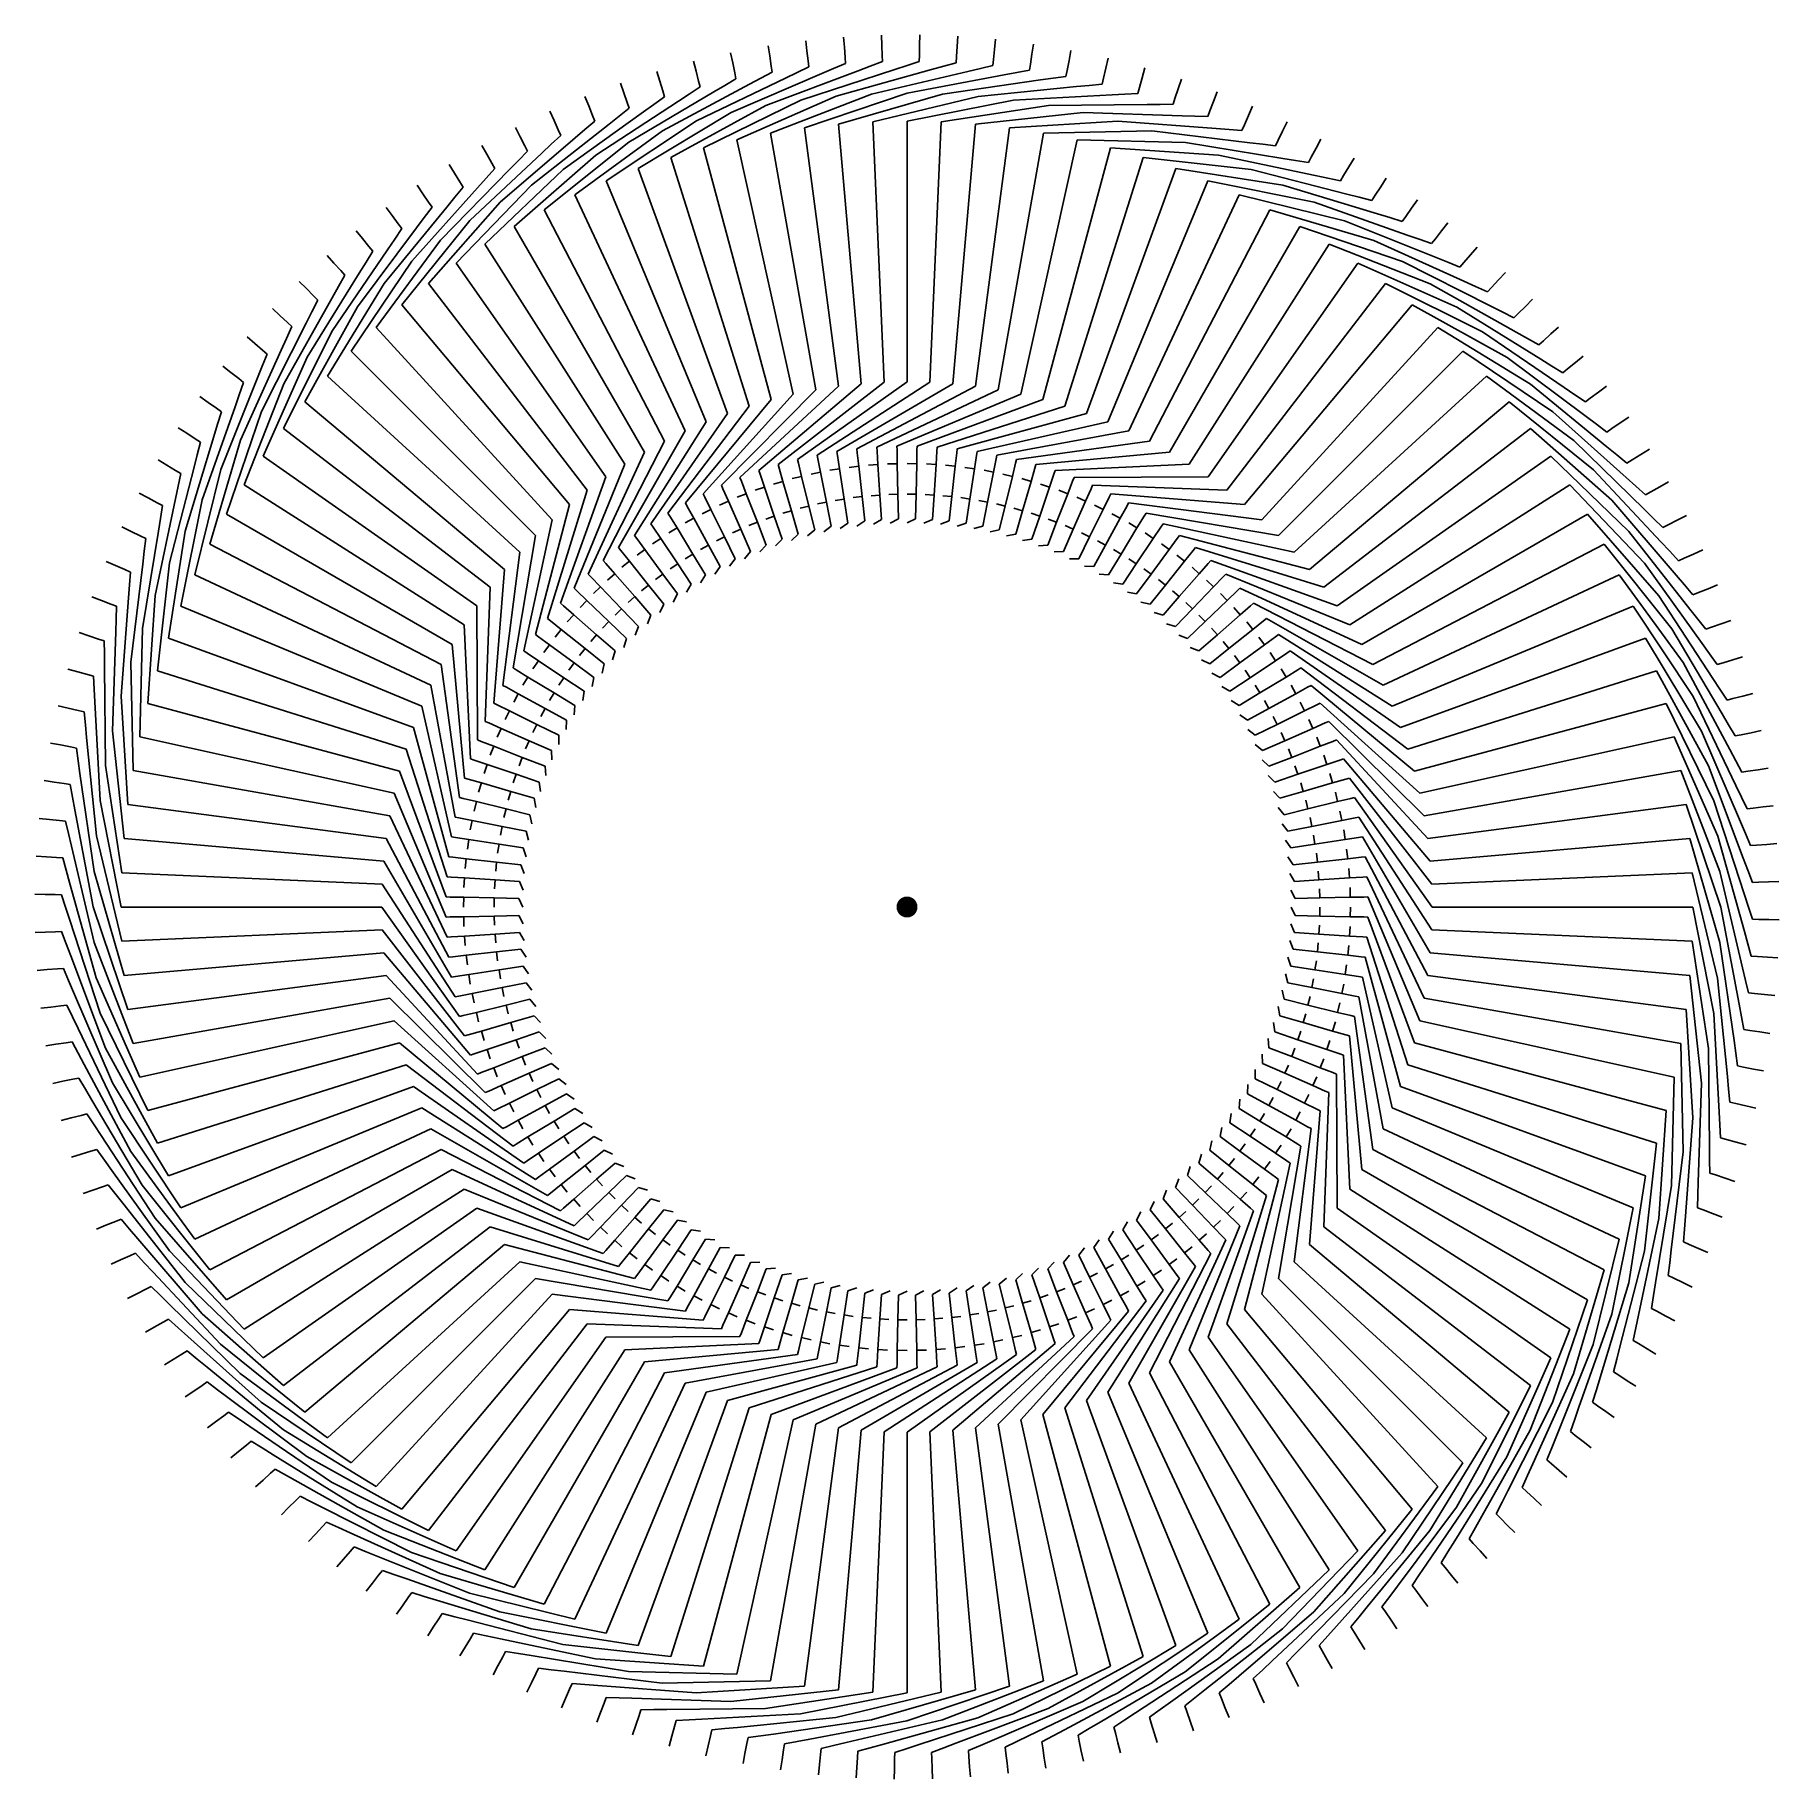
# Model space of a CAD drawing. Header units: millimetres. Extents: x -42.8 to 42.8, y -42.8 to 42.8.
import ezdxf

# ---------------------------------------------------------------- set-up
doc = ezdxf.new("R2010")
doc.units = ezdxf.units.MM
doc.layers.add('Array009', color=7, linetype='CONTINUOUS')

msp = doc.modelspace()

# ---------------------------------------------------------------- linework, layer by layer
at = {"layer": 'Array009'}
for p, q in [((0.616, 42.322), (0.623, 42.822)), ((-6.743, 41.786), (-6.823, 42.279)), ((-4.914, 42.04), (-4.972, 42.537)), ((-4.856, 41.544), (-4.914, 42.04)), ((-3.075, 42.214), (-3.112, 42.713)), ((-3.039, 41.716), (-3.075, 42.214)), ((-1.231, 42.308), (-1.246, 42.808)), ((-1.217, 41.809), (-1.231, 42.308)), ((0.608, 41.822), (0.616, 42.322)), ((2.432, 41.756), (2.461, 42.255)), ((2.461, 42.255), (2.49, 42.754)), ((4.251, 41.61), (4.302, 42.107)), ((4.302, 42.107), (4.353, 42.605)), ((6.134, 41.879), (6.207, 42.374)), ((7.955, 41.572), (8.049, 42.063)), ((-10.359, 41.039), (-10.481, 41.524)), ((-8.559, 41.452), (-8.66, 41.942)), ((-8.458, 40.962), (-8.559, 41.452)), ((-6.663, 41.292), (-6.743, 41.786)), ((-6.615, 40.996), (-6.663, 41.292)), ((-5.394, 40.97), (-4.821, 41.246)), ((-5.208, 39.616), (-0.598, 41.128)), ((-4.821, 41.246), (-4.856, 41.544)), ((-4.18, 40.919), (-3.602, 41.167)), ((-3.602, 41.167), (-3.017, 41.417)), ((-3.475, 39.805), (1.196, 41.115)), ((-3.017, 41.417), (-3.039, 41.716)), ((-2.392, 41.062), (-1.803, 41.285)), ((-1.803, 41.285), (-1.208, 41.509)), ((-1.208, 41.509), (-1.217, 41.809)), ((-0.598, 41.128), (0, 41.324)), ((0, 41.324), (0.604, 41.522)), ((0.604, 41.522), (0.608, 41.822)), ((1.196, 41.115), (1.803, 41.285)), ((1.803, 41.285), (2.415, 41.456)), ((2.415, 41.456), (2.432, 41.756)), ((2.989, 41.023), (3.602, 41.167)), ((3.602, 41.167), (4.221, 41.311)), ((4.221, 41.311), (4.251, 41.61)), ((6.018, 41.088), (6.062, 41.385)), ((6.062, 41.385), (6.134, 41.879)), ((7.861, 41.081), (7.955, 41.572)), ((9.646, 40.699), (9.761, 41.185)), ((9.761, 41.185), (9.876, 41.672)), ((11.548, 40.72), (11.685, 41.201)), ((-13.896, 39.98), (-14.061, 40.452)), ((-12.139, 40.548), (-12.283, 41.027)), ((-11.996, 40.069), (-12.139, 40.548)), ((-12.008, 38.11), (-7.731, 40.399)), ((-10.695, 39.916), (-10.163, 40.263)), ((-10.237, 40.554), (-10.359, 41.039)), ((-10.334, 38.597), (-5.961, 40.698)), ((-10.163, 40.263), (-10.237, 40.554)), ((-9.486, 40.023), (-8.944, 40.344)), ((-8.944, 40.344), (-8.397, 40.668)), ((-8.641, 39.011), (-4.18, 40.919)), ((-8.397, 40.668), (-8.458, 40.962)), ((-7.731, 40.399), (-7.176, 40.696)), ((-7.176, 40.696), (-6.615, 40.996)), ((-6.931, 39.351), (-2.392, 41.062)), ((-5.961, 40.698), (-5.394, 40.97)), ((-1.735, 39.919), (2.989, 41.023)), ((0.007, 39.957), (4.775, 40.854)), ((1.75, 39.918), (6.553, 40.607)), ((3.49, 39.804), (8.318, 40.282)), ((4.775, 40.854), (5.394, 40.97)), ((5.394, 40.97), (6.018, 41.088)), ((6.553, 40.607), (7.176, 40.696)), ((7.176, 40.696), (7.805, 40.786)), ((7.805, 40.786), (7.861, 41.081)), ((8.318, 40.282), (8.944, 40.344)), ((8.944, 40.344), (9.577, 40.407)), ((9.577, 40.407), (9.646, 40.699)), ((11.412, 40.239), (11.548, 40.72)), ((13.314, 40.178), (13.471, 40.653)), ((-15.627, 39.336), (-15.812, 39.801)), ((-15.284, 36.918), (-11.222, 39.571)), ((-13.732, 39.508), (-13.896, 39.98)), ((-13.634, 39.224), (-13.732, 39.508)), ((-13.659, 37.55), (-9.486, 40.023)), ((-12.938, 39.044), (-12.426, 39.411)), ((-12.426, 39.411), (-11.91, 39.782)), ((-11.91, 39.782), (-11.996, 40.069)), ((-11.222, 39.571), (-10.695, 39.916)), ((-9.988, 37.275), (-5.208, 39.616)), ((-8.352, 37.675), (-3.475, 39.805)), ((-6.701, 38.003), (-1.735, 39.919)), ((-5.037, 38.259), (0.007, 39.957)), ((-3.363, 38.443), (1.75, 39.918)), ((-1.683, 38.553), (3.49, 39.804)), ((0, 38.59), (5.223, 39.614)), ((5.223, 39.614), (10.067, 39.881)), ((6.946, 39.348), (11.797, 39.404)), ((10.067, 39.881), (10.695, 39.916)), ((10.695, 39.916), (11.33, 39.951)), ((11.33, 39.951), (11.412, 40.239)), ((11.797, 39.404), (12.426, 39.411)), ((12.426, 39.411), (13.062, 39.419)), ((13.062, 39.419), (13.156, 39.703)), ((13.156, 39.703), (13.314, 40.178)), ((14.876, 39.092), (15.053, 39.559)), ((15.053, 39.559), (15.231, 40.026)), ((-17.328, 38.617), (-17.533, 39.073)), ((-17.123, 38.161), (-17.328, 38.617)), ((-16.88, 36.216), (-12.938, 39.044)), ((-15.814, 38.178), (-15.332, 38.592)), ((-15.443, 38.871), (-15.627, 39.336)), ((-15.332, 38.592), (-15.443, 38.871)), ((-14.768, 35.652), (-10.334, 38.597)), ((-14.629, 38.443), (-14.134, 38.832)), ((-14.134, 38.832), (-13.634, 39.224)), ((-13.198, 36.262), (-8.641, 39.011)), ((-11.604, 36.804), (-6.931, 39.351)), ((-1.683, 38.553), (-1.125, 25.765)), ((0, 38.59), (0, 25.79)), ((1.683, 38.553), (1.125, 25.765)), ((1.683, 38.553), (6.946, 39.348)), ((3.363, 38.443), (8.655, 39.008)), ((5.037, 38.259), (10.349, 38.593)), ((8.655, 39.008), (13.504, 38.852)), ((10.349, 38.593), (15.186, 38.226)), ((13.504, 38.852), (14.134, 38.832)), ((14.134, 38.832), (14.769, 38.811)), ((14.769, 38.811), (14.876, 39.092)), ((16.567, 38.406), (16.765, 38.865)), ((16.765, 38.865), (16.963, 39.324)), ((18.444, 38.096), (18.662, 38.547)), ((-19.972, 34.607), (-16.292, 37.768)), ((-18.996, 37.824), (-19.22, 38.271)), ((-18.772, 37.377), (-18.996, 37.824)), ((-18.443, 35.445), (-14.629, 38.443)), ((-17.464, 37.452), (-17.001, 37.887)), ((-17.001, 37.887), (-17.123, 38.161)), ((-16.309, 34.974), (-12.008, 38.11)), ((-16.292, 37.768), (-15.814, 38.178)), ((-6.701, 38.003), (-4.478, 25.398)), ((-5.037, 38.259), (-3.366, 25.569)), ((-3.363, 38.443), (-2.248, 25.691)), ((3.363, 38.443), (2.248, 25.691)), ((5.037, 38.259), (3.366, 25.569)), ((6.701, 38.003), (4.478, 25.398)), ((6.701, 38.003), (12.022, 38.105)), ((12.022, 38.105), (16.839, 37.527)), ((15.186, 38.226), (15.814, 38.178)), ((15.814, 38.178), (16.448, 38.13)), ((16.448, 38.13), (16.567, 38.406)), ((18.226, 37.646), (18.444, 38.096)), ((20.088, 37.256), (20.325, 37.696)), ((-21.462, 33.703), (-17.923, 37.022)), ((-20.628, 36.96), (-20.871, 37.396)), ((-20.384, 36.523), (-20.628, 36.96)), ((-19.295, 33.42), (-15.284, 36.918)), ((-19.081, 36.655), (-18.637, 37.109)), ((-18.637, 37.109), (-18.772, 37.377)), ((-17.923, 37.022), (-17.464, 37.452)), ((-17.819, 34.229), (-13.659, 37.55)), ((-9.988, 37.275), (-6.675, 24.911)), ((-8.352, 37.675), (-5.582, 25.178)), ((8.352, 37.675), (5.582, 25.178)), ((9.988, 37.275), (6.675, 24.911)), ((8.352, 37.675), (13.673, 37.545)), ((9.988, 37.275), (15.298, 36.912)), ((13.673, 37.545), (18.46, 36.757)), ((15.298, 36.912), (20.046, 35.917)), ((16.839, 37.527), (17.464, 37.452)), ((17.464, 37.452), (18.095, 37.376)), ((18.095, 37.376), (18.226, 37.646)), ((19.851, 36.816), (20.088, 37.256)), ((-22.912, 32.735), (-19.521, 36.204)), ((-22.22, 36.025), (-22.483, 36.45)), ((-21.958, 35.599), (-22.22, 36.025)), ((-20.734, 32.546), (-16.88, 36.216)), ((-20.662, 35.788), (-20.238, 36.261)), ((-20.238, 36.261), (-20.384, 36.523)), ((-19.521, 36.204), (-19.081, 36.655)), ((-13.198, 36.262), (-8.821, 24.234)), ((-11.604, 36.804), (-7.755, 24.596)), ((11.604, 36.804), (7.755, 24.596)), ((13.198, 36.262), (8.821, 24.234)), ((11.604, 36.804), (16.893, 36.21)), ((13.198, 36.262), (18.457, 35.439)), ((16.893, 36.21), (21.593, 35.008)), ((18.46, 36.757), (19.081, 36.655)), ((19.081, 36.655), (19.708, 36.552)), ((19.708, 36.552), (19.851, 36.816)), ((21.438, 35.915), (21.694, 36.344)), ((21.694, 36.344), (21.95, 36.773)), ((-24.318, 31.704), (-21.082, 35.319)), ((-23.771, 35.021), (-24.051, 35.435)), ((-22.203, 34.852), (-21.8, 35.344)), ((-22.134, 31.611), (-18.443, 35.445)), ((-21.8, 35.344), (-21.958, 35.599)), ((-21.082, 35.319), (-20.662, 35.788)), ((-14.768, 35.652), (-9.869, 23.826)), ((14.768, 35.652), (9.869, 23.826)), ((14.768, 35.652), (19.985, 34.6)), ((18.457, 35.439), (23.1, 34.033)), ((20.046, 35.917), (20.662, 35.788)), ((20.662, 35.788), (21.284, 35.657)), ((21.284, 35.657), (21.438, 35.915)), ((22.984, 34.945), (23.259, 35.363)), ((23.259, 35.363), (23.533, 35.781)), ((-25.678, 30.613), (-22.602, 34.365)), ((-25.276, 33.951), (-25.574, 34.352)), ((-23.49, 34.607), (-23.771, 35.021)), ((-23.702, 33.851), (-23.321, 34.359)), ((-23.492, 30.615), (-19.972, 34.607)), ((-23.321, 34.359), (-23.49, 34.607)), ((-22.602, 34.365), (-22.203, 34.852)), ((-16.309, 34.974), (-10.899, 23.373)), ((16.309, 34.974), (10.899, 23.373)), ((16.309, 34.974), (21.475, 33.695)), ((19.985, 34.6), (24.562, 32.993)), ((21.593, 35.008), (22.203, 34.852)), ((22.203, 34.852), (22.819, 34.695)), ((22.819, 34.695), (22.984, 34.945)), ((24.486, 33.91), (24.779, 34.315)), ((24.779, 34.315), (25.072, 34.72)), ((-24.977, 33.55), (-25.276, 33.951)), ((-24.798, 33.309), (-24.977, 33.55)), ((-24.805, 29.561), (-21.462, 33.703)), ((-24.08, 33.347), (-23.702, 33.851)), ((-19.295, 33.42), (-12.895, 22.334)), ((-17.819, 34.229), (-11.908, 22.876)), ((17.819, 34.229), (11.908, 22.876)), ((19.295, 33.42), (12.895, 22.334)), ((17.819, 34.229), (22.924, 32.726)), ((19.295, 33.42), (24.33, 31.695)), ((21.475, 33.695), (25.978, 31.89)), ((23.1, 34.033), (23.702, 33.851)), ((23.702, 33.851), (24.311, 33.666)), ((24.311, 33.666), (24.486, 33.91)), ((26.252, 33.201), (26.562, 33.594)), ((-26.732, 32.816), (-27.048, 33.204)), ((-26.989, 29.464), (-24.08, 33.347)), ((-26.417, 32.428), (-26.732, 32.816)), ((-26.071, 28.451), (-22.912, 32.735)), ((-25.512, 32.265), (-25.156, 32.784)), ((-25.156, 32.784), (-24.798, 33.309)), ((-20.734, 32.546), (-13.857, 21.751)), ((20.734, 32.546), (13.857, 21.751)), ((20.734, 32.546), (25.689, 30.604)), ((22.924, 32.726), (27.344, 30.727)), ((24.562, 32.993), (25.156, 32.784)), ((25.156, 32.784), (25.756, 32.574)), ((25.756, 32.574), (25.942, 32.809)), ((25.942, 32.809), (26.252, 33.201)), ((-28.138, 31.619), (-28.471, 31.992)), ((-28.248, 28.259), (-25.512, 32.265)), ((-27.287, 27.287), (-24.318, 31.704)), ((-26.562, 31.656), (-26.227, 32.196)), ((-26.227, 32.196), (-26.417, 32.428)), ((24.33, 31.695), (28.659, 29.505)), ((25.978, 31.89), (26.562, 31.656)), ((27.349, 31.646), (27.676, 32.025)), ((27.676, 32.025), (28.002, 32.403)), ((-29.454, 27), (-26.895, 31.121)), ((-27.806, 31.245), (-28.138, 31.619)), ((-27.918, 30.467), (-27.607, 31.021)), ((-27.607, 31.021), (-27.806, 31.245)), ((-26.895, 31.121), (-26.562, 31.656)), ((-22.134, 31.611), (-14.792, 21.126)), ((22.134, 31.611), (14.792, 21.126)), ((22.134, 31.611), (27, 29.454)), ((26.562, 31.656), (27.152, 31.419)), ((27.152, 31.419), (27.349, 31.646)), ((29.046, 30.787), (29.389, 31.151)), ((-29.491, 30.361), (-29.839, 30.72)), ((-29.142, 30.003), (-29.491, 30.361)), ((-28.933, 29.788), (-29.142, 30.003)), ((-28.451, 26.071), (-25.678, 30.613)), ((-28.227, 29.918), (-27.918, 30.467)), ((-23.492, 30.615), (-15.7, 20.46)), ((23.492, 30.615), (15.7, 20.46)), ((23.492, 30.615), (28.259, 28.248)), ((25.689, 30.604), (29.918, 28.227)), ((27.344, 30.727), (27.918, 30.467)), ((27.918, 30.467), (28.497, 30.205)), ((28.497, 30.205), (28.703, 30.423)), ((28.703, 30.423), (29.046, 30.787)), ((-30.787, 29.046), (-31.151, 29.389)), ((-30.604, 25.689), (-28.227, 29.918)), ((-29.561, 24.805), (-26.989, 29.464)), ((-29.505, 28.659), (-29.22, 29.22)), ((-29.22, 29.22), (-28.933, 29.788)), ((-24.805, 29.561), (-16.577, 19.756)), ((24.805, 29.561), (16.577, 19.756)), ((24.805, 29.561), (29.464, 26.989)), ((27, 29.454), (31.121, 26.895)), ((28.659, 29.505), (29.22, 29.22)), ((29.22, 29.22), (29.788, 28.933)), ((29.788, 28.933), (30.003, 29.142)), ((30.003, 29.142), (30.361, 29.491)), ((30.361, 29.491), (30.72, 29.839)), ((-31.695, 24.33), (-29.505, 28.659)), ((-30.423, 28.703), (-30.787, 29.046)), ((-30.467, 27.918), (-30.205, 28.497)), ((-30.205, 28.497), (-30.423, 28.703)), ((-26.071, 28.451), (-17.423, 19.014)), ((26.071, 28.451), (17.423, 19.014)), ((26.071, 28.451), (30.613, 25.678)), ((31.619, 28.138), (31.992, 28.471)), ((-32.025, 27.676), (-32.403, 28.002)), ((-31.646, 27.349), (-32.025, 27.676)), ((-30.727, 27.344), (-30.467, 27.918)), ((-30.615, 23.492), (-28.248, 28.259)), ((28.259, 28.248), (32.265, 25.512)), ((29.918, 28.227), (30.467, 27.918)), ((30.467, 27.918), (31.021, 27.607)), ((31.021, 27.607), (31.245, 27.806)), ((31.245, 27.806), (31.619, 28.138)), ((-33.201, 26.252), (-33.594, 26.562)), ((-32.726, 22.924), (-30.727, 27.344)), ((-31.89, 25.978), (-31.656, 26.562)), ((-31.656, 26.562), (-31.419, 27.152)), ((-31.419, 27.152), (-31.646, 27.349)), ((-31.611, 22.134), (-29.454, 27)), ((-27.287, 27.287), (-18.236, 18.236)), ((27.287, 27.287), (18.236, 18.236)), ((27.287, 27.287), (31.704, 24.318)), ((29.464, 26.989), (33.347, 24.08)), ((31.121, 26.895), (31.656, 26.562)), ((31.656, 26.562), (32.196, 26.227)), ((32.428, 26.417), (32.816, 26.732)), ((32.816, 26.732), (33.204, 27.048)), ((-33.695, 21.475), (-31.89, 25.978)), ((-32.809, 25.942), (-33.201, 26.252)), ((-32.574, 25.756), (-32.809, 25.942)), ((-32.784, 25.156), (-32.574, 25.756)), ((-28.451, 26.071), (-19.014, 17.423)), ((-1.125, 25.765), (-6.332, 21.723)), ((0, 25.79), (-5.378, 21.978)), ((1.125, 25.765), (-4.414, 22.192)), ((28.451, 26.071), (19.014, 17.423)), ((28.451, 26.071), (32.735, 22.912)), ((32.196, 26.227), (32.428, 26.417)), ((-34.315, 24.779), (-34.72, 25.072)), ((-32.993, 24.562), (-32.784, 25.156)), ((-32.546, 20.734), (-30.604, 25.689)), ((-6.675, 24.911), (-10.883, 19.837)), ((-5.582, 25.178), (-10.007, 20.293)), ((-4.478, 25.398), (-9.113, 20.71)), ((-3.366, 25.569), (-8.201, 21.088)), ((-2.248, 25.691), (-7.273, 21.426)), ((2.248, 25.691), (-3.442, 22.363)), ((3.366, 25.569), (-2.463, 22.492)), ((4.478, 25.398), (-1.48, 22.578)), ((5.582, 25.178), (-0.494, 22.621)), ((6.675, 24.911), (0.494, 22.621)), ((30.613, 25.678), (34.365, 22.602)), ((32.265, 25.512), (32.784, 25.156)), ((32.784, 25.156), (33.309, 24.798)), ((33.309, 24.798), (33.55, 24.977)), ((33.55, 24.977), (33.951, 25.276)), ((33.951, 25.276), (34.352, 25.574)), ((-34.6, 19.985), (-32.993, 24.562)), ((-33.91, 24.486), (-34.315, 24.779)), ((-33.666, 24.311), (-33.91, 24.486)), ((-33.851, 23.702), (-33.666, 24.311)), ((-33.42, 19.295), (-31.695, 24.33)), ((-29.561, 24.805), (-19.756, 16.577)), ((-8.821, 24.234), (-12.571, 18.813)), ((-7.755, 24.596), (-11.738, 19.344)), ((7.755, 24.596), (1.48, 22.578)), ((8.821, 24.234), (2.463, 22.492)), ((29.561, 24.805), (19.756, 16.577)), ((29.561, 24.805), (33.703, 21.462)), ((31.704, 24.318), (35.319, 21.082)), ((33.347, 24.08), (33.851, 23.702)), ((35.021, 23.771), (35.435, 24.051)), ((-35.363, 23.259), (-35.781, 23.533)), ((-34.945, 22.984), (-35.363, 23.259)), ((-34.033, 23.1), (-33.851, 23.702)), ((-30.615, 23.492), (-20.46, 15.7)), ((-10.899, 23.373), (-14.162, 17.646)), ((-9.869, 23.826), (-13.379, 18.247)), ((9.869, 23.826), (3.442, 22.363)), ((10.899, 23.373), (4.414, 22.192)), ((30.615, 23.492), (20.46, 15.7)), ((30.615, 23.492), (34.607, 19.972)), ((33.851, 23.702), (34.359, 23.321)), ((34.359, 23.321), (34.607, 23.49)), ((34.607, 23.49), (35.021, 23.771)), ((-35.439, 18.457), (-34.033, 23.1)), ((-34.695, 22.819), (-34.945, 22.984)), ((-34.852, 22.203), (-34.695, 22.819)), ((-34.229, 17.819), (-32.726, 22.924)), ((-12.895, 22.334), (-15.647, 16.345)), ((-11.908, 22.876), (-14.919, 17.012)), ((-3.413, 22.177), (-3.442, 22.363)), ((-2.443, 22.305), (-2.463, 22.492)), ((-2.37, 21.639), (-2.443, 22.305)), ((-1.468, 22.39), (-1.48, 22.578)), ((-1.424, 21.722), (-1.468, 22.39)), ((-0.489, 22.433), (-0.494, 22.621)), ((-0.475, 21.763), (-0.489, 22.433)), ((0.475, 21.763), (0.489, 22.433)), ((0.489, 22.433), (0.494, 22.621)), ((1.424, 21.722), (1.468, 22.39)), ((1.468, 22.39), (1.48, 22.578)), ((2.37, 21.639), (2.443, 22.305)), ((2.443, 22.305), (2.463, 22.492)), ((3.413, 22.177), (3.442, 22.363)), ((11.908, 22.876), (5.378, 21.978)), ((12.895, 22.334), (6.332, 21.723)), ((32.735, 22.912), (36.204, 19.521)), ((34.365, 22.602), (34.852, 22.203)), ((36.025, 22.22), (36.45, 22.483)), ((-36.344, 21.694), (-36.773, 21.95)), ((-35.915, 21.438), (-36.344, 21.694)), ((-36.21, 16.893), (-35.008, 21.593)), ((-35.657, 21.284), (-35.915, 21.438)), ((-35.008, 21.593), (-34.852, 22.203)), ((-34.974, 16.309), (-33.695, 21.475)), ((-31.611, 22.134), (-21.126, 14.792)), ((-13.857, 21.751), (-16.345, 15.647)), ((-7.213, 21.248), (-7.273, 21.426)), ((-6.279, 21.542), (-6.332, 21.723)), ((-6.091, 20.899), (-6.279, 21.542)), ((-5.333, 21.795), (-5.378, 21.978)), ((-5.174, 21.144), (-5.333, 21.795)), ((-4.377, 22.007), (-4.414, 22.192)), ((-4.247, 21.35), (-4.377, 22.007)), ((-3.311, 21.515), (-3.781, 21.443)), ((-3.311, 21.515), (-3.413, 22.177)), ((-3.083, 20.032), (-3.311, 21.515)), ((-2.37, 21.639), (-2.842, 21.587)), ((-2.207, 20.148), (-2.37, 21.639)), ((-1.424, 21.722), (-1.898, 21.691)), ((-1.326, 20.225), (-1.424, 21.722)), ((-0.475, 21.763), (-0.95, 21.753)), ((-0.442, 20.264), (-0.475, 21.763)), ((0.475, 21.763), (0, 21.774)), ((0.442, 20.264), (0.475, 21.763)), ((1.424, 21.722), (0.95, 21.753)), ((1.326, 20.225), (1.424, 21.722)), ((2.37, 21.639), (1.898, 21.691)), ((2.207, 20.148), (2.37, 21.639)), ((3.311, 21.515), (2.842, 21.587)), ((3.083, 20.032), (3.311, 21.515)), ((3.311, 21.515), (3.413, 22.177)), ((4.247, 21.35), (3.781, 21.443)), ((4.247, 21.35), (4.378, 22.007)), ((4.378, 22.007), (4.414, 22.192)), ((5.174, 21.144), (5.333, 21.795)), ((5.333, 21.795), (5.378, 21.978)), ((6.091, 20.899), (6.279, 21.542)), ((6.279, 21.542), (6.332, 21.723)), ((7.213, 21.248), (7.273, 21.426)), ((13.857, 21.751), (7.273, 21.426)), ((31.611, 22.134), (21.126, 14.792)), ((31.611, 22.134), (35.445, 18.443)), ((33.703, 21.462), (37.022, 17.923)), ((34.852, 22.203), (35.344, 21.8)), ((35.344, 21.8), (35.599, 21.958)), ((35.599, 21.958), (36.025, 22.22)), ((-35.917, 20.046), (-35.788, 20.662)), ((-35.788, 20.662), (-35.657, 21.284)), ((-32.546, 20.734), (-21.751, 13.857)), ((-14.792, 21.126), (-17.012, 14.919)), ((-9.037, 20.538), (-9.113, 20.71)), ((-8.132, 20.913), (-8.201, 21.088)), ((-7.89, 20.288), (-8.132, 20.913)), ((-6.997, 20.613), (-7.447, 20.46)), ((-6.997, 20.613), (-7.213, 21.248)), ((-6.515, 19.193), (-6.997, 20.613)), ((-6.091, 20.899), (-6.547, 20.766)), ((-5.672, 19.459), (-6.091, 20.899)), ((-5.174, 21.144), (-5.635, 21.032)), ((-4.817, 19.687), (-5.174, 21.144)), ((-4.247, 21.35), (-4.713, 21.257)), ((-3.954, 19.879), (-4.247, 21.35)), ((3.954, 19.879), (4.247, 21.35)), ((5.174, 21.144), (4.713, 21.257)), ((4.818, 19.687), (5.174, 21.144)), ((6.091, 20.899), (5.635, 21.032)), ((5.672, 19.459), (6.091, 20.899)), ((6.515, 19.193), (6.997, 20.613)), ((6.997, 20.613), (6.547, 20.766)), ((6.997, 20.613), (7.213, 21.248)), ((7.89, 20.288), (8.133, 20.913)), ((8.133, 20.913), (8.201, 21.088)), ((14.792, 21.126), (8.201, 21.088)), ((9.037, 20.538), (9.113, 20.71)), ((15.7, 20.46), (9.113, 20.71)), ((32.546, 20.734), (21.751, 13.857)), ((32.546, 20.734), (36.216, 16.88)), ((35.319, 21.082), (35.788, 20.662)), ((35.788, 20.662), (36.261, 20.238)), ((36.523, 20.384), (36.96, 20.628)), ((36.96, 20.628), (37.396, 20.871)), ((-37.256, 20.088), (-37.696, 20.325)), ((-36.816, 19.851), (-37.256, 20.088)), ((-36.912, 15.298), (-35.917, 20.046)), ((-36.552, 19.708), (-36.816, 19.851)), ((-36.655, 19.081), (-36.552, 19.708)), ((-35.652, 14.768), (-34.6, 19.985)), ((-16.577, 19.756), (-18.247, 13.379)), ((-15.7, 20.46), (-17.646, 14.162)), ((-10.793, 19.672), (-10.883, 19.837)), ((-9.924, 20.124), (-10.007, 20.293)), ((-9.628, 19.523), (-9.924, 20.124)), ((-8.767, 19.925), (-9.202, 19.733)), ((-8.767, 19.925), (-9.037, 20.538)), ((-8.163, 18.552), (-8.767, 19.925)), ((-7.89, 20.288), (-8.332, 20.116)), ((-7.346, 18.89), (-7.89, 20.288)), ((-3.954, 19.879), (-4.388, 19.793)), ((-3.72, 18.702), (-3.954, 19.879)), ((-3.083, 20.032), (-3.52, 19.965)), ((-2.901, 18.846), (-3.083, 20.032)), ((-2.207, 20.148), (-2.646, 20.1)), ((-2.076, 18.955), (-2.207, 20.148)), ((-1.326, 20.225), (-1.767, 20.196)), ((-1.247, 19.028), (-1.326, 20.225)), ((-0.442, 20.264), (-0.884, 20.254)), ((-0.416, 19.064), (-0.442, 20.264)), ((0.442, 20.264), (0, 20.273)), ((0.416, 19.064), (0.442, 20.264)), ((1.326, 20.225), (0.884, 20.254)), ((1.247, 19.028), (1.326, 20.225)), ((2.207, 20.148), (1.767, 20.196)), ((2.076, 18.955), (2.207, 20.148)), ((3.083, 20.032), (2.646, 20.1)), ((2.901, 18.846), (3.083, 20.032)), ((3.954, 19.879), (3.52, 19.965)), ((3.72, 18.702), (3.954, 19.879)), ((4.818, 19.687), (4.388, 19.793)), ((7.346, 18.89), (7.89, 20.288)), ((7.89, 20.288), (7.447, 20.46)), ((8.163, 18.552), (8.767, 19.925)), ((8.767, 19.925), (8.332, 20.116)), ((8.767, 19.925), (9.037, 20.538)), ((9.628, 19.523), (9.202, 19.733)), ((9.628, 19.523), (9.924, 20.124)), ((9.924, 20.124), (10.007, 20.293)), ((16.577, 19.756), (10.007, 20.293)), ((10.793, 19.672), (10.883, 19.837)), ((17.423, 19.014), (10.883, 19.837)), ((34.607, 19.972), (37.768, 16.292)), ((36.261, 20.238), (36.523, 20.384)), ((-36.757, 18.46), (-36.655, 19.081)), ((-33.42, 19.295), (-22.334, 12.895)), ((-17.423, 19.014), (-18.813, 12.571)), ((-11.64, 19.183), (-11.738, 19.344)), ((-11.293, 18.61), (-11.64, 19.183)), ((-10.47, 19.085), (-10.887, 18.856)), ((-10.47, 19.085), (-10.793, 19.672)), ((-9.749, 17.77), (-10.47, 19.085)), ((-9.628, 19.523), (-10.054, 19.313)), ((-8.964, 18.178), (-9.628, 19.523)), ((-7.346, 18.89), (-7.758, 18.73)), ((-6.911, 17.772), (-7.346, 18.89)), ((-6.515, 19.193), (-6.934, 19.051)), ((-6.129, 18.056), (-6.515, 19.193)), ((-5.672, 19.459), (-6.096, 19.335)), ((-5.336, 18.307), (-5.672, 19.459)), ((-4.817, 19.687), (-5.247, 19.582)), ((-4.532, 18.522), (-4.817, 19.687)), ((-2.901, 18.846), (-3.276, 18.582)), ((-2.076, 18.955), (-2.463, 18.707)), ((-1.247, 19.028), (-1.644, 18.797)), ((-0.416, 19.064), (-0.823, 18.85)), ((0.416, 19.064), (0, 18.868)), ((1.247, 19.028), (0.823, 18.85)), ((2.076, 18.955), (1.644, 18.797)), ((2.901, 18.846), (2.463, 18.707)), ((4.532, 18.522), (4.818, 19.687)), ((5.672, 19.459), (5.247, 19.582)), ((5.336, 18.307), (5.672, 19.459)), ((6.515, 19.193), (6.096, 19.335)), ((6.129, 18.056), (6.515, 19.193)), ((6.911, 17.772), (7.346, 18.89)), ((7.346, 18.89), (6.934, 19.051)), ((8.964, 18.178), (9.628, 19.523)), ((9.749, 17.77), (10.47, 19.085)), ((10.47, 19.085), (10.054, 19.313)), ((10.47, 19.085), (10.793, 19.672)), ((11.293, 18.61), (10.887, 18.856)), ((11.293, 18.61), (11.64, 19.183)), ((11.64, 19.183), (11.738, 19.344)), ((18.236, 18.236), (11.738, 19.344)), ((33.42, 19.295), (22.334, 12.895)), ((33.42, 19.295), (36.918, 15.284)), ((36.204, 19.521), (36.655, 19.081)), ((36.655, 19.081), (37.109, 18.637)), ((37.377, 18.772), (37.824, 18.996)), ((37.824, 18.996), (38.271, 19.22)), ((-38.096, 18.444), (-38.547, 18.662)), ((-37.646, 18.226), (-38.096, 18.444)), ((-37.376, 18.095), (-37.646, 18.226)), ((-37.545, 13.673), (-36.757, 18.46)), ((-37.452, 17.464), (-37.376, 18.095)), ((-36.262, 13.198), (-35.439, 18.457)), ((-18.236, 18.236), (-19.344, 11.738)), ((-13.268, 18.095), (-13.379, 18.247)), ((-12.872, 17.555), (-13.268, 18.095)), ((-12.466, 18.657), (-12.571, 18.813)), ((-12.094, 18.1), (-12.489, 17.836)), ((-12.094, 18.1), (-12.466, 18.657)), ((-11.26, 16.852), (-12.094, 18.1)), ((-11.293, 18.61), (-11.699, 18.364)), ((-10.515, 17.328), (-11.293, 18.61)), ((-8.964, 18.178), (-9.361, 17.983)), ((-8.434, 17.102), (-8.964, 18.178)), ((-8.163, 18.552), (-8.568, 18.374)), ((-7.68, 17.453), (-8.163, 18.552)), ((-6.129, 18.056), (-6.453, 17.73)), ((-5.336, 18.307), (-5.674, 17.995)), ((-4.532, 18.522), (-4.883, 18.225)), ((-3.72, 18.702), (-4.084, 18.421)), ((3.72, 18.702), (3.276, 18.582)), ((4.532, 18.522), (4.084, 18.421)), ((5.336, 18.307), (4.883, 18.225)), ((6.129, 18.056), (5.674, 17.995)), ((7.68, 17.453), (8.163, 18.552)), ((8.163, 18.552), (7.758, 18.73)), ((8.434, 17.102), (8.964, 18.178)), ((8.964, 18.178), (8.568, 18.374)), ((10.515, 17.328), (11.293, 18.61)), ((11.26, 16.852), (12.094, 18.1)), ((12.094, 18.1), (11.699, 18.364)), ((12.094, 18.1), (12.466, 18.657)), ((12.466, 18.657), (12.571, 18.813)), ((19.014, 17.423), (12.571, 18.813)), ((12.872, 17.555), (13.268, 18.095)), ((13.268, 18.095), (13.379, 18.247)), ((19.756, 16.577), (13.379, 18.247)), ((35.445, 18.443), (38.443, 14.629)), ((37.109, 18.637), (37.377, 18.772)), ((-37.527, 16.839), (-37.452, 17.464)), ((-34.229, 17.819), (-22.876, 11.908)), ((-19.014, 17.423), (-19.837, 10.883)), ((-14.045, 17.499), (-14.162, 17.646)), ((-13.625, 16.977), (-14.045, 17.499)), ((-12.872, 17.555), (-13.255, 17.274)), ((-11.985, 16.345), (-12.872, 17.555)), ((-10.515, 17.328), (-10.893, 17.098)), ((-9.892, 16.302), (-10.515, 17.328)), ((-9.749, 17.77), (-10.137, 17.557)), ((-9.172, 16.718), (-9.749, 17.77)), ((-7.68, 17.453), (-7.974, 17.101)), ((-6.911, 17.772), (-7.221, 17.432)), ((6.911, 17.772), (6.453, 17.73)), ((7.68, 17.453), (7.221, 17.432)), ((9.172, 16.718), (9.749, 17.77)), ((9.749, 17.77), (9.361, 17.983)), ((9.892, 16.302), (10.515, 17.328)), ((10.515, 17.328), (10.137, 17.557)), ((11.985, 16.345), (12.872, 17.555)), ((12.872, 17.555), (12.489, 17.836)), ((13.625, 16.977), (13.255, 17.274)), ((13.625, 16.977), (14.045, 17.499)), ((14.045, 17.499), (14.162, 17.646)), ((20.46, 15.7), (14.162, 17.646)), ((34.229, 17.819), (22.876, 11.908)), ((34.229, 17.819), (37.55, 13.659)), ((37.022, 17.923), (37.452, 17.464)), ((37.452, 17.464), (37.887, 17.001)), ((38.161, 17.123), (38.617, 17.328)), ((38.617, 17.328), (39.073, 17.533)), ((-38.865, 16.765), (-39.324, 16.963)), ((-38.406, 16.567), (-38.865, 16.765)), ((-38.13, 16.448), (-38.406, 16.567)), ((-38.178, 15.814), (-38.13, 16.448)), ((-38.105, 12.022), (-37.527, 16.839)), ((-36.804, 11.604), (-36.21, 16.893)), ((-34.974, 16.309), (-23.373, 10.899)), ((-19.756, 16.577), (-20.293, 10.007)), ((-15.516, 16.209), (-15.647, 16.345)), ((-14.795, 16.87), (-14.919, 17.012)), ((-14.353, 16.366), (-14.795, 16.87)), ((-14.353, 16.366), (-14.71, 16.053)), ((-13.364, 15.239), (-14.353, 16.366)), ((-13.625, 16.977), (-13.996, 16.679)), ((-12.686, 15.807), (-13.625, 16.977)), ((-11.985, 16.345), (-12.342, 16.084)), ((-11.275, 15.378), (-11.985, 16.345)), ((-11.26, 16.852), (-11.628, 16.607)), ((-10.594, 15.855), (-11.26, 16.852)), ((-9.892, 16.302), (-10.138, 15.913)), ((-9.172, 16.718), (-9.434, 16.34)), ((-8.434, 17.102), (-8.712, 16.736)), ((8.434, 17.102), (7.974, 17.101)), ((9.172, 16.718), (8.712, 16.736)), ((9.892, 16.302), (9.434, 16.34)), ((10.594, 15.855), (11.26, 16.852)), ((11.26, 16.852), (10.893, 17.098)), ((11.275, 15.378), (11.985, 16.345)), ((11.985, 16.345), (11.628, 16.607)), ((12.686, 15.807), (13.625, 16.977)), ((13.364, 15.239), (14.353, 16.366)), ((14.353, 16.366), (13.996, 16.679)), ((14.353, 16.366), (14.795, 16.87)), ((14.795, 16.87), (14.919, 17.012)), ((21.126, 14.792), (14.919, 17.012)), ((15.516, 16.209), (15.647, 16.345)), ((21.751, 13.857), (15.647, 16.345)), ((34.974, 16.309), (23.373, 10.899)), ((34.974, 16.309), (38.11, 12.008)), ((36.216, 16.88), (39.044, 12.938)), ((37.768, 16.292), (38.178, 15.814)), ((37.887, 17.001), (38.161, 17.123)), ((-38.226, 15.186), (-38.178, 15.814)), ((-20.46, 15.7), (-20.71, 9.113)), ((-16.209, 15.516), (-16.345, 15.647)), ((-15.725, 15.053), (-16.209, 15.516)), ((-15.053, 15.725), (-15.516, 16.209)), ((-15.053, 15.725), (-15.396, 15.396)), ((-14.016, 14.641), (-15.053, 15.725)), ((-12.686, 15.807), (-13.031, 15.53)), ((-11.935, 14.871), (-12.686, 15.807)), ((-10.594, 15.855), (-10.822, 15.456)), ((10.594, 15.855), (10.138, 15.913)), ((11.275, 15.378), (10.822, 15.456)), ((11.935, 14.871), (12.686, 15.807)), ((12.686, 15.807), (12.342, 16.084)), ((13.364, 15.239), (13.031, 15.53)), ((14.016, 14.641), (15.053, 15.725)), ((15.053, 15.725), (14.71, 16.053)), ((15.053, 15.725), (15.516, 16.209)), ((15.725, 15.053), (16.209, 15.516)), ((16.209, 15.516), (16.345, 15.647)), ((22.334, 12.895), (16.345, 15.647)), ((38.178, 15.814), (38.592, 15.332)), ((38.592, 15.332), (38.871, 15.443)), ((38.871, 15.443), (39.336, 15.627)), ((39.336, 15.627), (39.801, 15.812)), ((-39.559, 15.053), (-40.026, 15.231)), ((-39.092, 14.876), (-39.559, 15.053)), ((-38.811, 14.769), (-39.092, 14.876)), ((-38.832, 14.134), (-38.811, 14.769)), ((-38.593, 10.349), (-38.226, 15.186)), ((-37.275, 9.988), (-36.912, 15.298)), ((-35.652, 14.768), (-23.826, 9.869)), ((-21.126, 14.792), (-21.088, 8.201)), ((-16.87, 14.795), (-17.012, 14.919)), ((-16.366, 14.353), (-16.87, 14.795)), ((-15.725, 15.053), (-16.053, 14.71)), ((-14.641, 14.016), (-15.725, 15.053)), ((-14.016, 14.641), (-14.335, 14.335)), ((-13.186, 13.774), (-14.016, 14.641)), ((-13.364, 15.239), (-13.696, 14.947)), ((-12.573, 14.336), (-13.364, 15.239)), ((-11.935, 14.871), (-12.128, 14.454)), ((-11.275, 15.378), (-11.486, 14.969)), ((11.935, 14.871), (11.486, 14.969)), ((12.573, 14.336), (13.364, 15.239)), ((13.186, 13.774), (14.016, 14.641)), ((14.016, 14.641), (13.696, 14.947)), ((14.641, 14.016), (15.725, 15.053)), ((15.725, 15.053), (15.396, 15.396)), ((16.366, 14.353), (16.053, 14.71)), ((16.366, 14.353), (16.87, 14.795)), ((16.87, 14.795), (17.012, 14.919)), ((22.876, 11.908), (17.012, 14.919)), ((35.652, 14.768), (23.826, 9.869)), ((35.652, 14.768), (38.597, 10.334)), ((36.918, 15.284), (39.571, 11.222)), ((38.443, 14.629), (38.832, 14.134)), ((-38.852, 13.504), (-38.832, 14.134)), ((-21.751, 13.857), (-21.426, 7.273)), ((-17.499, 14.045), (-17.646, 14.162)), ((-16.977, 13.625), (-17.499, 14.045)), ((-16.366, 14.353), (-16.679, 13.996)), ((-15.239, 13.364), (-16.366, 14.353)), ((-14.641, 14.016), (-14.947, 13.696)), ((-13.774, 13.186), (-14.641, 14.016)), ((-13.186, 13.774), (-13.342, 13.342)), ((-12.573, 14.336), (-12.747, 13.911)), ((12.573, 14.336), (12.128, 14.454)), ((13.186, 13.774), (12.747, 13.911)), ((13.774, 13.186), (14.641, 14.016)), ((14.641, 14.016), (14.335, 14.335)), ((15.239, 13.364), (16.366, 14.353)), ((16.977, 13.625), (16.679, 13.996)), ((16.977, 13.625), (17.499, 14.045)), ((17.499, 14.045), (17.646, 14.162)), ((23.373, 10.899), (17.646, 14.162)), ((38.832, 14.134), (39.224, 13.634)), ((39.224, 13.634), (39.508, 13.732)), ((39.508, 13.732), (39.98, 13.896)), ((39.98, 13.896), (40.452, 14.061)), ((-40.178, 13.314), (-40.653, 13.471)), ((-39.703, 13.156), (-40.178, 13.314)), ((-39.419, 13.062), (-39.703, 13.156)), ((-39.411, 12.426), (-39.419, 13.062)), ((-39.008, 8.655), (-38.852, 13.504)), ((-37.675, 8.352), (-37.545, 13.673)), ((-36.262, 13.198), (-24.234, 8.821)), ((-22.334, 12.895), (-21.723, 6.332)), ((-18.095, 13.268), (-18.247, 13.379)), ((-17.555, 12.872), (-18.095, 13.268)), ((-17.555, 12.872), (-17.836, 12.489)), ((-16.345, 11.985), (-17.555, 12.872)), ((-16.977, 13.625), (-17.274, 13.255)), ((-15.807, 12.686), (-16.977, 13.625)), ((-15.239, 13.364), (-15.53, 13.031)), ((-14.336, 12.573), (-15.239, 13.364)), ((-13.774, 13.186), (-13.911, 12.747)), ((13.774, 13.186), (13.342, 13.342)), ((14.336, 12.573), (15.239, 13.364)), ((15.239, 13.364), (14.947, 13.696)), ((15.807, 12.686), (15.53, 13.031)), ((15.807, 12.686), (16.977, 13.625)), ((16.345, 11.985), (17.555, 12.872)), ((17.555, 12.872), (17.274, 13.255)), ((17.555, 12.872), (18.095, 13.268)), ((18.095, 13.268), (18.247, 13.379)), ((23.826, 9.869), (18.247, 13.379)), ((36.262, 13.198), (24.234, 8.821)), ((36.262, 13.198), (39.011, 8.641)), ((37.55, 13.659), (40.023, 9.486)), ((39.044, 12.938), (39.411, 12.426)), ((-39.404, 11.797), (-39.411, 12.426)), ((-38.003, 6.701), (-38.105, 12.022)), ((-18.657, 12.466), (-18.813, 12.571)), ((-18.1, 12.094), (-18.657, 12.466)), ((-18.1, 12.094), (-18.364, 11.699)), ((-16.853, 11.26), (-18.1, 12.094)), ((-15.807, 12.686), (-16.084, 12.342)), ((-14.871, 11.935), (-15.807, 12.686)), ((-14.336, 12.573), (-14.454, 12.128)), ((14.336, 12.573), (13.911, 12.747)), ((14.871, 11.935), (14.454, 12.128)), ((14.871, 11.935), (15.807, 12.686)), ((16.345, 11.985), (16.084, 12.342)), ((16.852, 11.26), (18.1, 12.094)), ((18.1, 12.094), (17.836, 12.489)), ((18.1, 12.094), (18.657, 12.466)), ((18.657, 12.466), (18.813, 12.571)), ((24.234, 8.821), (18.813, 12.571)), ((38.11, 12.008), (40.399, 7.731)), ((39.411, 12.426), (39.782, 11.91)), ((39.782, 11.91), (40.069, 11.996)), ((40.069, 11.996), (40.548, 12.139)), ((40.548, 12.139), (41.027, 12.283)), ((-40.72, 11.548), (-41.201, 11.685)), ((-40.239, 11.412), (-40.72, 11.548)), ((-39.951, 11.33), (-40.239, 11.412)), ((-39.916, 10.695), (-39.951, 11.33)), ((-39.348, 6.946), (-39.404, 11.797)), ((-36.804, 11.604), (-24.596, 7.755)), ((-22.876, 11.908), (-21.978, 5.378)), ((-19.183, 11.64), (-19.344, 11.738)), ((-18.61, 11.293), (-19.183, 11.64)), ((-18.61, 11.293), (-18.856, 10.887)), ((-17.328, 10.515), (-18.61, 11.293)), ((-16.853, 11.26), (-17.098, 10.893)), ((-15.855, 10.594), (-16.853, 11.26)), ((-16.345, 11.985), (-16.607, 11.628)), ((-15.378, 11.275), (-16.345, 11.985)), ((-15.378, 11.275), (-15.456, 10.822)), ((-14.871, 11.935), (-14.969, 11.486)), ((15.378, 11.275), (14.969, 11.486)), ((15.378, 11.275), (16.345, 11.985)), ((15.855, 10.594), (16.852, 11.26)), ((16.852, 11.26), (16.607, 11.628)), ((17.328, 10.515), (18.61, 11.293)), ((18.61, 11.293), (18.364, 11.699)), ((18.61, 11.293), (19.183, 11.64)), ((19.183, 11.64), (19.344, 11.738)), ((24.596, 7.755), (19.344, 11.738)), ((36.804, 11.604), (24.596, 7.755)), ((36.804, 11.604), (39.351, 6.931)), ((39.571, 11.222), (39.916, 10.695)), ((-39.881, 10.067), (-39.916, 10.695)), ((-38.259, 5.037), (-38.593, 10.349)), ((-23.373, 10.899), (-22.192, 4.414)), ((-19.672, 10.793), (-19.837, 10.883)), ((-19.085, 10.47), (-19.672, 10.793)), ((-19.085, 10.47), (-19.313, 10.054)), ((-17.77, 9.749), (-19.085, 10.47)), ((-17.328, 10.515), (-17.557, 10.137)), ((-16.302, 9.892), (-17.328, 10.515)), ((-15.855, 10.594), (-15.913, 10.138)), ((15.855, 10.594), (15.456, 10.822)), ((16.302, 9.892), (17.328, 10.515)), ((17.328, 10.515), (17.098, 10.893)), ((17.77, 9.749), (19.085, 10.47)), ((19.085, 10.47), (18.856, 10.887)), ((19.085, 10.47), (19.672, 10.793)), ((19.672, 10.793), (19.837, 10.883)), ((24.911, 6.675), (19.837, 10.883)), ((38.597, 10.334), (40.698, 5.961)), ((39.916, 10.695), (40.263, 10.163)), ((40.554, 10.237), (41.039, 10.359)), ((41.039, 10.359), (41.524, 10.481)), ((-41.185, 9.761), (-41.672, 9.876)), ((-40.699, 9.646), (-41.185, 9.761)), ((-40.407, 9.577), (-40.699, 9.646)), ((-40.344, 8.944), (-40.407, 9.577)), ((-39.614, 5.223), (-39.881, 10.067)), ((-37.275, 9.988), (-24.911, 6.675)), ((-23.826, 9.869), (-22.363, 3.442)), ((-20.124, 9.924), (-20.293, 10.007)), ((-19.523, 9.628), (-20.124, 9.924)), ((-19.523, 9.628), (-19.734, 9.202)), ((-18.178, 8.964), (-19.523, 9.628)), ((-17.77, 9.749), (-17.983, 9.361)), ((-16.718, 9.172), (-17.77, 9.749)), ((-16.302, 9.892), (-16.34, 9.434)), ((16.302, 9.892), (15.913, 10.138)), ((16.718, 9.172), (16.34, 9.434)), ((16.718, 9.172), (17.77, 9.749)), ((17.77, 9.749), (17.557, 10.137)), ((18.178, 8.964), (19.523, 9.628)), ((19.523, 9.628), (19.313, 10.054)), ((19.523, 9.628), (20.124, 9.924)), ((20.124, 9.924), (20.293, 10.007)), ((25.178, 5.582), (20.293, 10.007)), ((37.275, 9.988), (24.911, 6.675)), ((37.275, 9.988), (39.616, 5.208)), ((40.023, 9.486), (40.344, 8.944)), ((40.263, 10.163), (40.554, 10.237)), ((-40.282, 8.318), (-40.344, 8.944)), ((-38.443, 3.363), (-39.008, 8.655)), ((-24.234, 8.821), (-22.492, 2.463)), ((-20.538, 9.037), (-20.71, 9.113)), ((-19.925, 8.767), (-20.538, 9.037)), ((-19.925, 8.767), (-20.116, 8.332)), ((-18.552, 8.163), (-19.925, 8.767)), ((-18.178, 8.964), (-18.374, 8.568)), ((-17.102, 8.434), (-18.178, 8.964)), ((-16.718, 9.172), (-16.736, 8.712)), ((17.102, 8.434), (16.736, 8.712)), ((17.102, 8.434), (18.178, 8.964)), ((18.178, 8.964), (17.983, 9.361)), ((18.552, 8.163), (18.374, 8.568)), ((18.552, 8.163), (19.925, 8.767)), ((19.925, 8.767), (19.733, 9.202)), ((19.925, 8.767), (20.538, 9.037)), ((20.538, 9.037), (20.71, 9.113)), ((25.398, 4.478), (20.71, 9.113)), ((39.011, 8.641), (40.919, 4.18)), ((40.344, 8.944), (40.668, 8.397)), ((41.452, 8.559), (41.942, 8.66)), ((-41.572, 7.955), (-42.063, 8.049)), ((-41.081, 7.861), (-41.572, 7.955)), ((-40.786, 7.805), (-41.081, 7.861)), ((-40.696, 7.176), (-40.786, 7.805)), ((-39.804, 3.49), (-40.282, 8.318)), ((-37.675, 8.352), (-25.178, 5.582)), ((-24.596, 7.755), (-22.578, 1.48)), ((-20.913, 8.133), (-21.088, 8.201)), ((-20.288, 7.89), (-20.913, 8.133)), ((-20.288, 7.89), (-20.46, 7.447)), ((-18.89, 7.346), (-20.288, 7.89)), ((-18.552, 8.163), (-18.73, 7.758)), ((-17.453, 7.68), (-18.552, 8.163)), ((-17.102, 8.434), (-17.101, 7.974)), ((17.453, 7.68), (17.101, 7.974)), ((17.453, 7.68), (18.552, 8.163)), ((18.89, 7.346), (18.73, 7.758)), ((18.89, 7.346), (20.288, 7.89)), ((20.288, 7.89), (20.116, 8.332)), ((20.288, 7.89), (20.913, 8.132)), ((20.913, 8.132), (21.088, 8.201)), ((25.569, 3.366), (21.088, 8.201)), ((37.675, 8.352), (25.178, 5.582)), ((37.675, 8.352), (39.805, 3.475)), ((40.399, 7.731), (40.696, 7.176)), ((40.668, 8.397), (40.962, 8.458)), ((40.962, 8.458), (41.452, 8.559)), ((-40.607, 6.553), (-40.696, 7.176)), ((-38.553, 1.683), (-39.348, 6.946)), ((-21.248, 7.213), (-21.426, 7.273)), ((-20.613, 6.997), (-21.248, 7.213)), ((-20.613, 6.997), (-20.766, 6.547)), ((-19.193, 6.515), (-20.613, 6.997)), ((-18.89, 7.346), (-19.051, 6.934)), ((-17.772, 6.911), (-18.89, 7.346)), ((-17.772, 6.911), (-17.73, 6.453)), ((-17.453, 7.68), (-17.432, 7.221)), ((17.772, 6.911), (17.432, 7.221)), ((17.772, 6.911), (18.89, 7.346)), ((19.193, 6.515), (19.051, 6.934)), ((19.193, 6.515), (20.613, 6.997)), ((20.613, 6.997), (20.46, 7.447)), ((20.613, 6.997), (21.248, 7.213)), ((21.248, 7.213), (21.426, 7.273)), ((25.691, 2.248), (21.426, 7.273)), ((39.351, 6.931), (41.062, 2.392)), ((40.696, 7.176), (40.996, 6.615)), ((-41.879, 6.134), (-42.374, 6.207)), ((-41.385, 6.062), (-41.879, 6.134)), ((-41.088, 6.018), (-41.385, 6.062)), ((-40.97, 5.394), (-41.088, 6.018)), ((-39.918, 1.75), (-40.607, 6.553)), ((-38.003, 6.701), (-25.398, 4.478)), ((-24.911, 6.675), (-22.621, 0.494)), ((-21.542, 6.279), (-21.723, 6.332)), ((-20.899, 6.091), (-21.542, 6.279)), ((-20.899, 6.091), (-21.032, 5.635)), ((-19.459, 5.672), (-20.899, 6.091)), ((-19.193, 6.515), (-19.335, 6.096)), ((-18.056, 6.129), (-19.193, 6.515)), ((-18.056, 6.129), (-17.995, 5.674)), ((18.056, 6.129), (17.73, 6.453)), ((18.056, 6.129), (19.193, 6.515)), ((19.459, 5.672), (19.335, 6.096)), ((19.459, 5.672), (20.899, 6.091)), ((20.899, 6.091), (20.766, 6.547)), ((20.899, 6.091), (21.542, 6.279)), ((21.542, 6.279), (21.723, 6.332)), ((25.765, 1.125), (21.723, 6.332)), ((38.003, 6.701), (25.398, 4.478)), ((38.003, 6.701), (39.919, 1.735)), ((40.996, 6.615), (41.292, 6.663)), ((41.292, 6.663), (41.786, 6.743)), ((41.786, 6.743), (42.279, 6.823)), ((-40.854, 4.775), (-40.97, 5.394)), ((-38.59, 0), (-39.614, 5.223)), ((-25.178, 5.582), (-22.621, -0.494)), ((-21.795, 5.333), (-21.978, 5.378)), ((-21.144, 5.174), (-21.795, 5.333)), ((-21.144, 5.174), (-21.257, 4.713)), ((-19.687, 4.818), (-21.144, 5.174)), ((-19.459, 5.672), (-19.582, 5.247)), ((-18.307, 5.336), (-19.459, 5.672)), ((-18.307, 5.336), (-18.225, 4.883)), ((18.307, 5.336), (17.995, 5.674)), ((18.307, 5.336), (19.459, 5.672)), ((19.687, 4.817), (19.582, 5.247)), ((19.687, 4.817), (21.144, 5.174)), ((21.144, 5.174), (21.032, 5.635)), ((21.144, 5.174), (21.795, 5.333)), ((21.795, 5.333), (21.978, 5.378)), ((25.79, 0), (21.978, 5.378)), ((39.616, 5.208), (41.128, 0.598)), ((40.698, 5.961), (40.97, 5.394)), ((40.97, 5.394), (41.246, 4.821)), ((-42.107, 4.302), (-42.605, 4.353)), ((-41.61, 4.251), (-42.107, 4.302)), ((-39.957, 0.007), (-40.854, 4.775)), ((-38.259, 5.037), (-25.569, 3.366)), ((-25.398, 4.478), (-22.578, -1.48)), ((-22.007, 4.378), (-22.192, 4.414)), ((-21.35, 4.247), (-22.007, 4.378)), ((-19.687, 4.818), (-19.793, 4.388)), ((-18.522, 4.532), (-19.687, 4.818)), ((-18.522, 4.532), (-18.421, 4.084)), ((18.522, 4.532), (18.225, 4.883)), ((18.522, 4.532), (19.687, 4.817)), ((19.879, 3.954), (19.793, 4.388)), ((21.35, 4.247), (21.257, 4.713)), ((21.35, 4.247), (22.007, 4.377)), ((22.007, 4.377), (22.192, 4.414)), ((25.765, -1.125), (22.192, 4.414)), ((38.259, 5.037), (25.569, 3.366)), ((38.259, 5.037), (39.957, -0.007)), ((41.246, 4.821), (41.544, 4.856)), ((41.544, 4.856), (42.04, 4.914)), ((42.04, 4.914), (42.537, 4.972)), ((-41.311, 4.221), (-41.61, 4.251)), ((-41.167, 3.602), (-41.311, 4.221)), ((-41.023, 2.989), (-41.167, 3.602)), ((-38.553, -1.683), (-39.804, 3.49)), ((-22.177, 3.413), (-22.363, 3.442)), ((-21.35, 4.247), (-21.443, 3.781)), ((-19.879, 3.954), (-21.35, 4.247)), ((-19.879, 3.954), (-19.965, 3.52)), ((-18.702, 3.72), (-19.879, 3.954)), ((-18.702, 3.72), (-18.582, 3.276)), ((18.702, 3.72), (18.421, 4.084)), ((18.702, 3.72), (19.879, 3.954)), ((19.879, 3.954), (21.35, 4.247)), ((20.032, 3.083), (19.965, 3.52)), ((21.515, 3.311), (21.443, 3.781)), ((22.177, 3.413), (22.363, 3.442)), ((25.691, -2.248), (22.363, 3.442)), ((39.805, 3.475), (41.115, -1.196)), ((40.919, 4.18), (41.167, 3.602)), ((41.167, 3.602), (41.417, 3.017)), ((-39.919, -1.735), (-41.023, 2.989)), ((-38.443, 3.363), (-25.691, 2.248)), ((-25.569, 3.366), (-22.492, -2.463)), ((-21.515, 3.311), (-22.177, 3.413)), ((-21.515, 3.311), (-21.587, 2.842)), ((-20.032, 3.083), (-21.515, 3.311)), ((-20.032, 3.083), (-20.1, 2.646)), ((-18.846, 2.901), (-20.032, 3.083)), ((-18.846, 2.901), (-18.707, 2.463)), ((18.846, 2.901), (18.582, 3.276)), ((18.846, 2.901), (20.032, 3.083)), ((20.032, 3.083), (21.515, 3.311)), ((20.148, 2.207), (20.1, 2.646)), ((21.515, 3.311), (22.177, 3.413)), ((21.639, 2.37), (21.587, 2.842)), ((38.443, 3.363), (25.691, 2.248)), ((38.443, 3.363), (39.918, -1.75)), ((41.417, 3.017), (41.716, 3.039)), ((41.716, 3.039), (42.214, 3.075)), ((42.214, 3.075), (42.713, 3.112)), ((-42.255, 2.461), (-42.754, 2.49)), ((-41.756, 2.432), (-42.255, 2.461)), ((-41.456, 2.415), (-41.756, 2.432)), ((-41.285, 1.803), (-41.456, 2.415)), ((-41.115, 1.196), (-41.285, 1.803)), ((-38.443, -3.363), (-39.918, 1.75)), ((-25.691, 2.248), (-22.363, -3.442)), ((-22.305, 2.443), (-22.492, 2.463)), ((-21.639, 2.37), (-22.305, 2.443)), ((-21.639, 2.37), (-21.691, 1.898)), ((-20.148, 2.207), (-21.639, 2.37)), ((-20.148, 2.207), (-20.196, 1.767)), ((-18.955, 2.076), (-20.148, 2.207)), ((-18.955, 2.076), (-18.797, 1.644)), ((18.955, 2.076), (18.707, 2.463)), ((18.955, 2.076), (20.148, 2.207)), ((20.148, 2.207), (21.639, 2.37)), ((20.225, 1.326), (20.196, 1.767)), ((21.639, 2.37), (22.305, 2.443)), ((21.722, 1.424), (21.691, 1.898)), ((22.305, 2.443), (22.492, 2.463)), ((25.569, -3.366), (22.492, 2.463)), ((39.919, 1.735), (41.023, -2.989)), ((41.062, 2.392), (41.285, 1.803)), ((41.285, 1.803), (41.509, 1.208)), ((-39.805, -3.475), (-41.115, 1.196)), ((-38.553, 1.683), (-25.765, 1.125)), ((-25.765, 1.125), (-22.192, -4.414)), ((-22.39, 1.468), (-22.578, 1.48)), ((-21.722, 1.424), (-22.39, 1.468)), ((-21.722, 1.424), (-21.753, 0.95)), ((-20.225, 1.326), (-21.722, 1.424)), ((-20.225, 1.326), (-20.254, 0.884)), ((-19.028, 1.247), (-20.225, 1.326)), ((-19.028, 1.247), (-18.85, 0.823)), ((19.028, 1.247), (18.797, 1.644)), ((19.028, 1.247), (20.225, 1.326)), ((20.225, 1.326), (21.722, 1.424)), ((20.264, 0.442), (20.254, 0.884)), ((21.722, 1.424), (22.39, 1.468)), ((21.763, 0.475), (21.753, 0.95)), ((22.39, 1.468), (22.578, 1.48)), ((25.398, -4.478), (22.578, 1.48)), ((38.553, 1.683), (25.765, 1.125)), ((38.553, 1.683), (39.804, -3.49)), ((41.509, 1.208), (41.809, 1.217)), ((41.809, 1.217), (42.308, 1.231)), ((42.308, 1.231), (42.808, 1.246)), ((-42.322, 0.616), (-42.822, 0.623)), ((-41.822, 0.608), (-42.322, 0.616)), ((-41.522, 0.604), (-41.822, 0.608)), ((-41.324, 0), (-41.522, 0.604)), ((-41.128, -0.598), (-41.324, 0)), ((-38.259, -5.037), (-39.957, 0.007)), ((-38.59, 0), (-25.79, 0)), ((-25.79, 0), (-21.978, -5.378)), ((-22.433, 0.489), (-22.621, 0.494)), ((-21.763, 0.475), (-22.433, 0.489)), ((-21.763, 0.475), (-21.774, 0)), ((-20.264, 0.442), (-21.763, 0.475)), ((-20.264, 0.442), (-20.273, 0)), ((-19.064, 0.416), (-20.264, 0.442)), ((-19.064, 0.416), (-18.868, 0)), ((0, 0), (-0.5, 0.022)), ((0, 0), (-0.5, -0.022)), ((0, 0), (-0.5, 0)), ((0, 0), (-0.498, 0.044)), ((0, 0), (-0.498, -0.044)), ((0, 0), (-0.496, 0.065)), ((0, 0), (-0.496, -0.065)), ((0, 0), (-0.492, 0.087)), ((0, 0), (-0.492, -0.087)), ((0, 0), (-0.488, 0.108)), ((0, 0), (-0.488, -0.108)), ((0, 0), (-0.483, 0.129)), ((0, 0), (-0.483, -0.129)), ((0, 0), (-0.477, 0.15)), ((0, 0), (-0.477, -0.15)), ((0, 0), (-0.47, 0.171)), ((0, 0), (-0.47, -0.171)), ((0, 0), (-0.462, 0.191)), ((0, 0), (-0.462, -0.191)), ((0, 0), (-0.453, 0.211)), ((0, 0), (-0.453, -0.211)), ((0, 0), (-0.444, 0.231)), ((0, 0), (-0.444, -0.231)), ((0, 0), (-0.433, 0.25)), ((0, 0), (-0.433, -0.25)), ((0, 0), (-0.422, 0.269)), ((0, 0), (-0.422, -0.269)), ((0, 0), (-0.41, 0.287)), ((0, 0), (-0.41, -0.287)), ((0, 0), (-0.397, 0.304)), ((0, 0), (-0.397, -0.304)), ((0, 0), (-0.383, 0.321)), ((0, 0), (-0.383, -0.321)), ((0, 0), (-0.369, 0.338)), ((0, 0), (-0.369, -0.338)), ((0, 0), (-0.354, 0.354)), ((0, 0), (-0.354, -0.354)), ((0, 0), (-0.338, 0.369)), ((0, 0), (-0.338, -0.369)), ((0, 0), (-0.321, 0.383)), ((0, 0), (-0.321, -0.383)), ((0, 0), (-0.304, 0.397)), ((0, 0), (-0.304, -0.397)), ((0, 0), (-0.287, 0.41)), ((0, 0), (-0.287, -0.41)), ((0, 0), (-0.269, 0.422)), ((0, 0), (-0.269, -0.422)), ((0, 0), (-0.25, 0.433)), ((0, 0), (-0.25, -0.433)), ((0, 0), (-0.231, 0.444)), ((0, 0), (-0.231, -0.444)), ((0, 0), (-0.211, 0.453)), ((0, 0), (-0.211, -0.453)), ((0, 0), (-0.191, 0.462)), ((0, 0), (-0.191, -0.462)), ((0, 0), (-0.171, 0.47)), ((0, 0), (-0.171, -0.47)), ((0, 0), (-0.15, 0.477)), ((0, 0), (-0.15, -0.477)), ((0, 0), (-0.129, 0.483)), ((0, 0), (-0.129, -0.483)), ((0, 0), (-0.108, 0.488)), ((0, 0), (-0.108, -0.488)), ((0, 0), (-0.087, 0.492)), ((0, 0), (-0.087, -0.492)), ((0, 0), (-0.065, 0.496)), ((0, 0), (-0.065, -0.496)), ((0, 0), (-0.044, 0.498)), ((0, 0), (-0.044, -0.498)), ((0, 0), (-0.022, 0.5)), ((0, 0), (-0.022, -0.5)), ((0, 0), (0, 0.5)), ((0, 0), (0.022, 0.5)), ((0, 0), (0.044, 0.498)), ((0, 0), (0.065, 0.496)), ((0, 0), (0.087, 0.492)), ((0, 0), (0.108, 0.488)), ((0, 0), (0.129, 0.483)), ((0, 0), (0.15, 0.477)), ((0, 0), (0.171, 0.47)), ((0, 0), (0.191, 0.462)), ((0, 0), (0.211, 0.453)), ((0, 0), (0.231, 0.444)), ((0, 0), (0.25, 0.433)), ((0, 0), (0.269, 0.422)), ((0, 0), (0.287, 0.41)), ((0, 0), (0.304, 0.397)), ((0, 0), (0.321, 0.383)), ((0, 0), (0.338, 0.369)), ((0, 0), (0.354, 0.354)), ((0, 0), (0.369, 0.338)), ((0, 0), (0.383, 0.321)), ((0, 0), (0.397, 0.304)), ((0, 0), (0.41, 0.287)), ((0, 0), (0.422, 0.269)), ((0, 0), (0.433, 0.25)), ((0, 0), (0.444, 0.231)), ((0, 0), (0.453, 0.211)), ((0, 0), (0.462, 0.191)), ((0, 0), (0.47, 0.171)), ((0, 0), (0.477, 0.15)), ((0, 0), (0.483, 0.129)), ((0, 0), (0.488, 0.108)), ((0, 0), (0.492, 0.087)), ((0, 0), (0.496, 0.065)), ((0, 0), (0.498, 0.044)), ((0, 0), (0.5, 0.022)), ((0, 0), (0, -0.5)), ((0, 0), (0.5, 0)), ((0, 0), (0.5, -0.022)), ((0, 0), (0.498, -0.044)), ((0, 0), (0.496, -0.065)), ((0, 0), (0.492, -0.087)), ((0, 0), (0.488, -0.108)), ((0, 0), (0.483, -0.129)), ((0, 0), (0.477, -0.15)), ((0, 0), (0.47, -0.171)), ((0, 0), (0.462, -0.191)), ((0, 0), (0.453, -0.211)), ((0, 0), (0.444, -0.231)), ((0, 0), (0.433, -0.25)), ((0, 0), (0.422, -0.269)), ((0, 0), (0.41, -0.287)), ((0, 0), (0.397, -0.304)), ((0, 0), (0.383, -0.321)), ((0, 0), (0.369, -0.338)), ((0, 0), (0.354, -0.354)), ((0, 0), (0.338, -0.369)), ((0, 0), (0.321, -0.383)), ((0, 0), (0.304, -0.397)), ((0, 0), (0.287, -0.41)), ((0, 0), (0.269, -0.422)), ((0, 0), (0.25, -0.433)), ((0, 0), (0.231, -0.444)), ((0, 0), (0.211, -0.453)), ((0, 0), (0.191, -0.462)), ((0, 0), (0.171, -0.47)), ((0, 0), (0.15, -0.477)), ((0, 0), (0.129, -0.483)), ((0, 0), (0.108, -0.488)), ((0, 0), (0.087, -0.492)), ((0, 0), (0.065, -0.496)), ((0, 0), (0.044, -0.498)), ((0, 0), (0.022, -0.5)), ((19.064, 0.416), (18.85, 0.823)), ((19.064, 0.416), (20.264, 0.442)), ((20.264, 0.442), (21.763, 0.475)), ((21.763, 0.475), (22.433, 0.489)), ((22.433, 0.489), (22.621, 0.494)), ((25.178, -5.582), (22.621, 0.494)), ((38.59, 0), (25.79, 0)), ((38.59, 0), (39.614, -5.223)), ((41.128, 0.598), (41.324, 0)), ((41.324, 0), (41.522, -0.604)), ((-39.616, -5.208), (-41.128, -0.598)), ((-22.433, -0.489), (-22.621, -0.494)), ((-21.763, -0.475), (-22.433, -0.489)), ((-20.264, -0.442), (-21.763, -0.475)), ((-21.763, -0.475), (-21.753, -0.95)), ((-19.064, -0.416), (-20.264, -0.442)), ((-20.264, -0.442), (-20.254, -0.884)), ((-19.064, -0.416), (-18.85, -0.823)), ((19.028, -1.247), (18.85, -0.823)), ((19.064, -0.416), (18.868, 0)), ((19.064, -0.416), (20.264, -0.442)), ((20.264, -0.442), (20.273, 0)), ((20.264, -0.442), (21.763, -0.475)), ((21.763, -0.475), (21.774, 0)), ((21.763, -0.475), (22.433, -0.489)), ((22.433, -0.489), (22.621, -0.494)), ((24.911, -6.675), (22.621, -0.494)), ((39.957, -0.007), (40.854, -4.775)), ((41.522, -0.604), (41.822, -0.608)), ((41.822, -0.608), (42.322, -0.616)), ((42.322, -0.616), (42.822, -0.623)), ((-42.308, -1.231), (-42.808, -1.246)), ((-41.809, -1.217), (-42.308, -1.231)), ((-41.509, -1.208), (-41.809, -1.217)), ((-41.285, -1.803), (-41.509, -1.208)), ((-38.553, -1.683), (-25.765, -1.125)), ((-25.765, -1.125), (-21.723, -6.332)), ((-22.39, -1.468), (-22.578, -1.48)), ((-21.722, -1.424), (-22.39, -1.468)), ((-20.225, -1.326), (-21.722, -1.424)), ((-21.722, -1.424), (-21.691, -1.898)), ((-19.028, -1.247), (-20.225, -1.326)), ((-20.225, -1.326), (-20.196, -1.767)), ((-19.028, -1.247), (-18.797, -1.644)), ((18.955, -2.076), (18.797, -1.644)), ((19.028, -1.247), (20.225, -1.326)), ((20.225, -1.326), (20.254, -0.884)), ((20.225, -1.326), (21.722, -1.424)), ((21.722, -1.424), (21.753, -0.95)), ((21.722, -1.424), (22.39, -1.468)), ((22.39, -1.468), (22.578, -1.48)), ((24.596, -7.755), (22.578, -1.48)), ((38.553, -1.683), (25.765, -1.125)), ((38.553, -1.683), (39.348, -6.946)), ((41.115, -1.196), (41.285, -1.803)), ((-41.062, -2.392), (-41.285, -1.803)), ((-39.351, -6.931), (-41.062, -2.392)), ((-38.003, -6.701), (-39.919, -1.735)), ((-38.443, -3.363), (-25.691, -2.248)), ((-25.691, -2.248), (-21.426, -7.273)), ((-22.305, -2.443), (-22.492, -2.463)), ((-21.639, -2.37), (-22.305, -2.443)), ((-20.148, -2.207), (-21.639, -2.37)), ((-21.639, -2.37), (-21.587, -2.842)), ((-18.955, -2.076), (-20.148, -2.207)), ((-20.148, -2.207), (-20.1, -2.646)), ((-18.955, -2.076), (-18.707, -2.463)), ((18.846, -2.901), (18.707, -2.463)), ((18.955, -2.076), (20.148, -2.207)), ((20.148, -2.207), (20.196, -1.767)), ((20.148, -2.207), (21.639, -2.37)), ((21.639, -2.37), (21.691, -1.898)), ((21.639, -2.37), (22.305, -2.443)), ((22.305, -2.443), (22.492, -2.463)), ((24.234, -8.821), (22.492, -2.463)), ((38.443, -3.363), (25.691, -2.248)), ((39.918, -1.75), (40.607, -6.553)), ((41.285, -1.803), (41.456, -2.415)), ((41.456, -2.415), (41.756, -2.432)), ((41.756, -2.432), (42.255, -2.461)), ((42.255, -2.461), (42.754, -2.49)), ((-42.214, -3.075), (-42.713, -3.112)), ((-41.716, -3.039), (-42.214, -3.075)), ((-41.417, -3.017), (-41.716, -3.039)), ((-41.167, -3.602), (-41.417, -3.017)), ((-38.259, -5.037), (-25.569, -3.366)), ((-25.569, -3.366), (-21.088, -8.201)), ((-22.177, -3.413), (-22.363, -3.442)), ((-21.515, -3.311), (-22.177, -3.413)), ((-20.032, -3.083), (-21.515, -3.311)), ((-21.515, -3.311), (-21.443, -3.781)), ((-18.846, -2.901), (-20.032, -3.083)), ((-20.032, -3.083), (-19.965, -3.52)), ((-18.846, -2.901), (-18.582, -3.276)), ((18.702, -3.72), (18.582, -3.276)), ((18.846, -2.901), (20.032, -3.083)), ((20.032, -3.083), (20.1, -2.646)), ((20.032, -3.083), (21.515, -3.311)), ((21.515, -3.311), (21.587, -2.842)), ((21.515, -3.311), (22.177, -3.413)), ((22.177, -3.413), (22.363, -3.442)), ((38.259, -5.037), (25.569, -3.366)), ((38.443, -3.363), (39.008, -8.655)), ((41.023, -2.989), (41.167, -3.602)), ((-40.919, -4.18), (-41.167, -3.602)), ((-39.011, -8.641), (-40.919, -4.18)), ((-37.675, -8.352), (-39.805, -3.475)), ((-21.35, -4.247), (-22.007, -4.377)), ((-19.879, -3.954), (-21.35, -4.247)), ((-21.35, -4.247), (-21.257, -4.713)), ((-18.702, -3.72), (-19.879, -3.954)), ((-19.879, -3.954), (-19.793, -4.388)), ((-18.702, -3.72), (-18.421, -4.084)), ((18.522, -4.532), (18.421, -4.084)), ((18.702, -3.72), (19.879, -3.954)), ((19.879, -3.954), (19.965, -3.52)), ((19.879, -3.954), (21.35, -4.247)), ((21.35, -4.247), (21.443, -3.781)), ((21.35, -4.247), (22.007, -4.378)), ((23.826, -9.869), (22.363, -3.442)), ((39.804, -3.49), (40.282, -8.318)), ((41.167, -3.602), (41.311, -4.221)), ((41.311, -4.221), (41.61, -4.251)), ((41.61, -4.251), (42.107, -4.302)), ((-42.04, -4.914), (-42.537, -4.972)), ((-41.544, -4.856), (-42.04, -4.914)), ((-41.246, -4.821), (-41.544, -4.856)), ((-40.97, -5.394), (-41.246, -4.821)), ((-38.003, -6.701), (-25.398, -4.478)), ((-25.398, -4.478), (-20.71, -9.113)), ((-22.007, -4.377), (-22.192, -4.414)), ((-19.687, -4.817), (-21.144, -5.174)), ((-18.522, -4.532), (-19.687, -4.817)), ((-19.687, -4.817), (-19.582, -5.247)), ((-18.522, -4.532), (-18.225, -4.883)), ((18.307, -5.336), (18.225, -4.883)), ((18.522, -4.532), (19.687, -4.818)), ((19.687, -4.818), (19.793, -4.388)), ((19.687, -4.818), (21.144, -5.174)), ((21.144, -5.174), (21.257, -4.713)), ((22.007, -4.378), (22.192, -4.414)), ((23.373, -10.899), (22.192, -4.414)), ((38.003, -6.701), (25.398, -4.478)), ((38.259, -5.037), (38.593, -10.349)), ((40.854, -4.775), (40.97, -5.394)), ((42.107, -4.302), (42.605, -4.353)), ((-40.698, -5.961), (-40.97, -5.394)), ((-38.597, -10.334), (-40.698, -5.961)), ((-37.275, -9.988), (-39.616, -5.208)), ((-37.675, -8.352), (-25.178, -5.582)), ((-25.178, -5.582), (-20.293, -10.007)), ((-21.795, -5.333), (-21.978, -5.378)), ((-21.144, -5.174), (-21.795, -5.333)), ((-21.144, -5.174), (-21.032, -5.635)), ((-19.459, -5.672), (-20.899, -6.091)), ((-18.307, -5.336), (-19.459, -5.672)), ((-19.459, -5.672), (-19.335, -6.096)), ((-18.307, -5.336), (-17.995, -5.674)), ((18.056, -6.129), (17.995, -5.674)), ((18.307, -5.336), (19.459, -5.672)), ((19.459, -5.672), (19.582, -5.247)), ((19.459, -5.672), (20.899, -6.091)), ((20.899, -6.091), (21.032, -5.635)), ((21.144, -5.174), (21.795, -5.333)), ((21.795, -5.333), (21.978, -5.378)), ((22.876, -11.908), (21.978, -5.378)), ((37.675, -8.352), (25.178, -5.582)), ((39.614, -5.223), (39.881, -10.067)), ((40.97, -5.394), (41.088, -6.018)), ((-41.786, -6.743), (-42.279, -6.823)), ((-41.292, -6.663), (-41.786, -6.743)), ((-40.996, -6.615), (-41.292, -6.663)), ((-40.696, -7.176), (-40.996, -6.615)), ((-37.275, -9.988), (-24.911, -6.675)), ((-24.911, -6.675), (-19.837, -10.883)), ((-21.542, -6.279), (-21.723, -6.332)), ((-20.899, -6.091), (-21.542, -6.279)), ((-20.899, -6.091), (-20.766, -6.547)), ((-19.193, -6.515), (-20.613, -6.997)), ((-18.056, -6.129), (-19.193, -6.515)), ((-19.193, -6.515), (-19.051, -6.934)), ((-18.056, -6.129), (-17.73, -6.453)), ((17.772, -6.911), (17.73, -6.453)), ((18.056, -6.129), (19.193, -6.515)), ((19.193, -6.515), (19.335, -6.096)), ((19.193, -6.515), (20.613, -6.997)), ((20.613, -6.997), (20.766, -6.547)), ((20.899, -6.091), (21.542, -6.279)), ((21.542, -6.279), (21.723, -6.332)), ((22.334, -12.895), (21.723, -6.332)), ((37.275, -9.988), (24.911, -6.675)), ((38.003, -6.701), (38.105, -12.022)), ((40.607, -6.553), (40.696, -7.176)), ((41.088, -6.018), (41.385, -6.062)), ((41.385, -6.062), (41.879, -6.134)), ((41.879, -6.134), (42.374, -6.207)), ((-40.399, -7.731), (-40.696, -7.176)), ((-36.804, -11.604), (-39.351, -6.931)), ((-21.248, -7.213), (-21.426, -7.273)), ((-20.613, -6.997), (-21.248, -7.213)), ((-20.613, -6.997), (-20.46, -7.447)), ((-18.89, -7.346), (-20.288, -7.89)), ((-17.772, -6.911), (-18.89, -7.346)), ((-18.89, -7.346), (-18.73, -7.758)), ((-17.453, -7.68), (-18.552, -8.163)), ((-17.772, -6.911), (-17.432, -7.221)), ((-17.453, -7.68), (-17.101, -7.974)), ((17.453, -7.68), (17.432, -7.221)), ((17.453, -7.68), (18.552, -8.163)), ((17.772, -6.911), (18.89, -7.346)), ((18.89, -7.346), (19.051, -6.934)), ((18.89, -7.346), (20.288, -7.89)), ((20.288, -7.89), (20.46, -7.447)), ((20.613, -6.997), (21.248, -7.213)), ((21.248, -7.213), (21.426, -7.273)), ((21.751, -13.857), (21.426, -7.273)), ((39.348, -6.946), (39.404, -11.797)), ((40.696, -7.176), (40.786, -7.805)), ((-41.452, -8.559), (-41.942, -8.66)), ((-40.962, -8.458), (-41.452, -8.559)), ((-40.668, -8.397), (-40.962, -8.458)), ((-40.344, -8.944), (-40.668, -8.397)), ((-38.11, -12.008), (-40.399, -7.731)), ((-36.804, -11.604), (-24.596, -7.755)), ((-24.596, -7.755), (-19.344, -11.738)), ((-20.913, -8.132), (-21.088, -8.201)), ((-20.288, -7.89), (-20.913, -8.132)), ((-20.288, -7.89), (-20.116, -8.332)), ((-18.552, -8.163), (-19.925, -8.767)), ((-18.552, -8.163), (-18.374, -8.568)), ((-17.102, -8.434), (-18.178, -8.964)), ((-17.102, -8.434), (-16.736, -8.712)), ((17.102, -8.434), (17.101, -7.974)), ((17.102, -8.434), (18.178, -8.964)), ((18.552, -8.163), (18.73, -7.758)), ((18.552, -8.163), (19.925, -8.767)), ((19.925, -8.767), (20.116, -8.332)), ((20.288, -7.89), (20.913, -8.133)), ((20.913, -8.133), (21.088, -8.201)), ((21.126, -14.792), (21.088, -8.201)), ((36.804, -11.604), (24.596, -7.755)), ((37.675, -8.352), (37.545, -13.673)), ((40.282, -8.318), (40.344, -8.944)), ((40.786, -7.805), (41.081, -7.861)), ((41.081, -7.861), (41.572, -7.955)), ((41.572, -7.955), (42.063, -8.049)), ((-40.023, -9.486), (-40.344, -8.944)), ((-36.262, -13.198), (-39.011, -8.641)), ((-36.262, -13.198), (-24.234, -8.821)), ((-24.234, -8.821), (-18.813, -12.571)), ((-20.538, -9.037), (-20.71, -9.113)), ((-19.925, -8.767), (-20.538, -9.037)), ((-19.925, -8.767), (-19.734, -9.202)), ((-18.178, -8.964), (-19.523, -9.628)), ((-18.178, -8.964), (-17.983, -9.361)), ((-16.718, -9.172), (-17.77, -9.749)), ((-16.718, -9.172), (-16.34, -9.434)), ((16.718, -9.172), (16.736, -8.712)), ((16.718, -9.172), (17.77, -9.749)), ((17.77, -9.749), (17.983, -9.361)), ((18.178, -8.964), (18.374, -8.568)), ((18.178, -8.964), (19.523, -9.628)), ((19.523, -9.628), (19.733, -9.202)), ((19.925, -8.767), (20.538, -9.037)), ((20.46, -15.7), (20.71, -9.113)), ((20.538, -9.037), (20.71, -9.113)), ((36.262, -13.198), (24.234, -8.821)), ((39.008, -8.655), (38.852, -13.504)), ((40.344, -8.944), (40.407, -9.577)), ((-40.554, -10.237), (-41.039, -10.359)), ((-40.263, -10.163), (-40.554, -10.237)), ((-39.916, -10.695), (-40.263, -10.163)), ((-37.55, -13.659), (-40.023, -9.486)), ((-35.652, -14.768), (-23.826, -9.869)), ((-23.826, -9.869), (-18.247, -13.379)), ((-20.124, -9.924), (-20.293, -10.007)), ((-19.523, -9.628), (-20.124, -9.924)), ((-19.523, -9.628), (-19.313, -10.054)), ((-17.77, -9.749), (-19.085, -10.47)), ((-17.77, -9.749), (-17.557, -10.137)), ((-16.302, -9.892), (-17.328, -10.515)), ((-16.302, -9.892), (-15.913, -10.138)), ((15.855, -10.594), (15.913, -10.138)), ((16.302, -9.892), (16.34, -9.434)), ((16.302, -9.892), (17.328, -10.515)), ((17.328, -10.515), (17.557, -10.137)), ((17.77, -9.749), (19.085, -10.47)), ((19.085, -10.47), (19.313, -10.054)), ((19.523, -9.628), (20.124, -9.924)), ((19.756, -16.577), (20.293, -10.007)), ((20.124, -9.924), (20.293, -10.007)), ((35.652, -14.768), (23.826, -9.869)), ((37.275, -9.988), (36.912, -15.298)), ((39.881, -10.067), (39.916, -10.695)), ((40.407, -9.577), (40.699, -9.646)), ((40.699, -9.646), (41.185, -9.761)), ((41.185, -9.761), (41.672, -9.876)), ((-41.039, -10.359), (-41.524, -10.481)), ((-39.571, -11.222), (-39.916, -10.695)), ((-35.652, -14.768), (-38.597, -10.334)), ((-34.974, -16.309), (-23.373, -10.899)), ((-23.373, -10.899), (-17.646, -14.162)), ((-19.672, -10.793), (-19.837, -10.883)), ((-19.085, -10.47), (-19.672, -10.793)), ((-19.085, -10.47), (-18.856, -10.887)), ((-17.328, -10.515), (-18.61, -11.293)), ((-17.328, -10.515), (-17.098, -10.893)), ((-15.855, -10.594), (-16.853, -11.26)), ((-15.855, -10.594), (-15.456, -10.822)), ((15.378, -11.275), (15.456, -10.822)), ((15.855, -10.594), (16.852, -11.26)), ((16.852, -11.26), (17.098, -10.893)), ((17.328, -10.515), (18.61, -11.293)), ((18.61, -11.293), (18.856, -10.887)), ((19.014, -17.423), (19.837, -10.883)), ((19.085, -10.47), (19.672, -10.793)), ((19.672, -10.793), (19.837, -10.883)), ((34.974, -16.309), (23.373, -10.899)), ((38.593, -10.349), (38.226, -15.186)), ((39.916, -10.695), (39.951, -11.33)), ((-39.782, -11.91), (-40.069, -11.996)), ((-39.411, -12.426), (-39.782, -11.91)), ((-36.918, -15.284), (-39.571, -11.222)), ((-34.229, -17.819), (-22.876, -11.908)), ((-22.876, -11.908), (-17.012, -14.919)), ((-19.183, -11.64), (-19.344, -11.738)), ((-18.61, -11.293), (-19.183, -11.64)), ((-18.61, -11.293), (-18.364, -11.699)), ((-16.853, -11.26), (-18.1, -12.094)), ((-16.345, -11.985), (-17.555, -12.872)), ((-16.853, -11.26), (-16.607, -11.628)), ((-15.378, -11.275), (-16.345, -11.985)), ((-16.345, -11.985), (-16.084, -12.342)), ((-14.871, -11.935), (-15.807, -12.686)), ((-15.378, -11.275), (-14.969, -11.486)), ((-14.871, -11.935), (-14.454, -12.128)), ((14.871, -11.935), (14.969, -11.486)), ((14.871, -11.935), (15.807, -12.686)), ((15.378, -11.275), (16.345, -11.985)), ((16.345, -11.985), (16.607, -11.628)), ((16.345, -11.985), (17.555, -12.872)), ((16.852, -11.26), (18.1, -12.094)), ((18.1, -12.094), (18.364, -11.699)), ((18.236, -18.236), (19.344, -11.738)), ((18.61, -11.293), (19.183, -11.64)), ((19.183, -11.64), (19.344, -11.738)), ((34.229, -17.819), (22.876, -11.908)), ((36.804, -11.604), (36.21, -16.893)), ((39.404, -11.797), (39.411, -12.426)), ((39.951, -11.33), (40.239, -11.412)), ((40.239, -11.412), (40.72, -11.548)), ((40.72, -11.548), (41.201, -11.685)), ((-40.548, -12.139), (-41.027, -12.283)), ((-40.069, -11.996), (-40.548, -12.139)), ((-39.044, -12.938), (-39.411, -12.426)), ((-34.974, -16.309), (-38.11, -12.008)), ((-18.657, -12.466), (-18.813, -12.571)), ((-18.1, -12.094), (-18.657, -12.466)), ((-18.1, -12.094), (-17.836, -12.489)), ((-15.807, -12.686), (-16.977, -13.625)), ((-15.807, -12.686), (-15.53, -13.031)), ((-14.336, -12.573), (-15.239, -13.364)), ((-14.336, -12.573), (-13.911, -12.747)), ((13.774, -13.186), (13.911, -12.747)), ((14.336, -12.573), (14.454, -12.128)), ((14.336, -12.573), (15.239, -13.364)), ((15.807, -12.686), (16.084, -12.342)), ((15.807, -12.686), (16.977, -13.625)), ((17.423, -19.014), (18.813, -12.571)), ((17.555, -12.872), (17.836, -12.489)), ((18.1, -12.094), (18.657, -12.466)), ((18.657, -12.466), (18.813, -12.571)), ((38.105, -12.022), (37.527, -16.839)), ((39.411, -12.426), (39.419, -13.062)), ((-39.224, -13.634), (-39.508, -13.732)), ((-38.832, -14.134), (-39.224, -13.634)), ((-36.216, -16.88), (-39.044, -12.938)), ((-34.229, -17.819), (-37.55, -13.659)), ((-33.42, -19.295), (-22.334, -12.895)), ((-22.334, -12.895), (-16.345, -15.647)), ((-18.095, -13.268), (-18.247, -13.379)), ((-17.555, -12.872), (-18.095, -13.268)), ((-17.555, -12.872), (-17.274, -13.255)), ((-16.977, -13.625), (-17.499, -14.045)), ((-16.977, -13.625), (-16.679, -13.996)), ((-15.239, -13.364), (-16.366, -14.353)), ((-15.239, -13.364), (-14.947, -13.696)), ((-13.774, -13.186), (-14.641, -14.016)), ((-13.774, -13.186), (-13.342, -13.342)), ((13.186, -13.774), (13.342, -13.342)), ((13.774, -13.186), (14.641, -14.016)), ((14.641, -14.016), (14.947, -13.696)), ((15.239, -13.364), (15.53, -13.031)), ((15.239, -13.364), (16.366, -14.353)), ((16.577, -19.756), (18.247, -13.379)), ((16.977, -13.625), (17.274, -13.255)), ((16.977, -13.625), (17.499, -14.045)), ((17.555, -12.872), (18.095, -13.268)), ((18.095, -13.268), (18.247, -13.379)), ((33.42, -19.295), (22.334, -12.895)), ((36.262, -13.198), (35.439, -18.457)), ((37.545, -13.673), (36.757, -18.46)), ((38.852, -13.504), (38.832, -14.134)), ((39.419, -13.062), (39.703, -13.156)), ((39.703, -13.156), (40.178, -13.314)), ((40.178, -13.314), (40.653, -13.471)), ((-39.98, -13.896), (-40.452, -14.061)), ((-39.508, -13.732), (-39.98, -13.896)), ((-38.443, -14.629), (-38.832, -14.134)), ((-32.546, -20.734), (-21.751, -13.857)), ((-21.751, -13.857), (-15.647, -16.345)), ((-17.499, -14.045), (-17.646, -14.162)), ((-16.366, -14.353), (-16.87, -14.795)), ((-16.366, -14.353), (-16.053, -14.71)), ((-14.641, -14.016), (-15.725, -15.053)), ((-14.641, -14.016), (-14.335, -14.335)), ((-13.186, -13.774), (-14.016, -14.641)), ((-12.573, -14.336), (-13.364, -15.239)), ((-13.186, -13.774), (-12.747, -13.911)), ((-12.573, -14.336), (-12.128, -14.454)), ((11.935, -14.871), (12.128, -14.454)), ((12.573, -14.336), (12.747, -13.911)), ((12.573, -14.336), (13.364, -15.239)), ((13.186, -13.774), (14.016, -14.641)), ((14.016, -14.641), (14.335, -14.335)), ((14.641, -14.016), (15.725, -15.053)), ((15.7, -20.46), (17.646, -14.162)), ((16.366, -14.353), (16.679, -13.996)), ((16.366, -14.353), (16.87, -14.795)), ((17.499, -14.045), (17.646, -14.162)), ((32.546, -20.734), (21.751, -13.857)), ((38.832, -14.134), (38.811, -14.769)), ((-38.592, -15.332), (-38.871, -15.443)), ((-38.178, -15.814), (-38.592, -15.332)), ((-35.445, -18.443), (-38.443, -14.629)), ((-33.42, -19.295), (-36.918, -15.284)), ((-31.611, -22.134), (-21.126, -14.792)), ((-21.126, -14.792), (-14.919, -17.012)), ((-16.87, -14.795), (-17.012, -14.919)), ((-15.725, -15.053), (-16.209, -15.516)), ((-15.725, -15.053), (-15.396, -15.396)), ((-14.016, -14.641), (-15.053, -15.725)), ((-13.364, -15.239), (-14.353, -16.366)), ((-14.016, -14.641), (-13.696, -14.947)), ((-13.364, -15.239), (-13.031, -15.53)), ((-11.935, -14.871), (-12.686, -15.807)), ((-11.275, -15.378), (-11.985, -16.345)), ((-11.935, -14.871), (-11.486, -14.969)), ((-11.275, -15.378), (-10.822, -15.456)), ((11.275, -15.378), (11.486, -14.969)), ((11.275, -15.378), (11.985, -16.345)), ((11.935, -14.871), (12.686, -15.807)), ((13.364, -15.239), (13.696, -14.947)), ((13.364, -15.239), (14.353, -16.366)), ((14.016, -14.641), (15.053, -15.725)), ((14.792, -21.126), (17.012, -14.919)), ((15.053, -15.725), (15.396, -15.396)), ((15.725, -15.053), (16.053, -14.71)), ((15.725, -15.053), (16.209, -15.516)), ((16.87, -14.795), (17.012, -14.919)), ((31.611, -22.134), (21.126, -14.792)), ((35.652, -14.768), (34.6, -19.985)), ((36.912, -15.298), (35.917, -20.046)), ((38.226, -15.186), (38.178, -15.814)), ((38.811, -14.769), (39.092, -14.876)), ((39.092, -14.876), (39.559, -15.053)), ((39.559, -15.053), (40.026, -15.231)), ((-39.336, -15.627), (-39.801, -15.812)), ((-38.871, -15.443), (-39.336, -15.627)), ((-37.768, -16.292), (-38.178, -15.814)), ((-30.615, -23.492), (-20.46, -15.7)), ((-20.46, -15.7), (-14.162, -17.646)), ((-16.209, -15.516), (-16.345, -15.647)), ((-15.516, -16.209), (-15.647, -16.345)), ((-15.053, -15.725), (-15.516, -16.209)), ((-15.053, -15.725), (-14.71, -16.053)), ((-12.686, -15.807), (-13.625, -16.977)), ((-12.686, -15.807), (-12.342, -16.084)), ((-10.594, -15.855), (-11.26, -16.853)), ((-10.594, -15.855), (-10.138, -15.913)), ((9.892, -16.302), (10.138, -15.913)), ((10.594, -15.855), (10.822, -15.456)), ((10.594, -15.855), (11.26, -16.853)), ((11.985, -16.345), (12.342, -16.084)), ((12.686, -15.807), (13.031, -15.53)), ((12.686, -15.807), (13.625, -16.977)), ((13.857, -21.751), (16.345, -15.647)), ((14.353, -16.366), (14.71, -16.053)), ((15.053, -15.725), (15.516, -16.209)), ((15.516, -16.209), (15.647, -16.345)), ((16.209, -15.516), (16.345, -15.647)), ((30.615, -23.492), (20.46, -15.7)), ((38.178, -15.814), (38.13, -16.448)), ((-38.161, -17.123), (-38.617, -17.328)), ((-37.887, -17.001), (-38.161, -17.123)), ((-37.452, -17.464), (-37.887, -17.001)), ((-34.607, -19.972), (-37.768, -16.292)), ((-32.546, -20.734), (-36.216, -16.88)), ((-29.561, -24.805), (-19.756, -16.577)), ((-19.756, -16.577), (-13.379, -18.247)), ((-14.795, -16.87), (-14.919, -17.012)), ((-14.353, -16.366), (-14.795, -16.87)), ((-14.353, -16.366), (-13.996, -16.679)), ((-13.625, -16.977), (-14.045, -17.499)), ((-13.625, -16.977), (-13.255, -17.274)), ((-11.985, -16.345), (-12.872, -17.555)), ((-11.26, -16.853), (-12.094, -18.1)), ((-11.985, -16.345), (-11.628, -16.607)), ((-11.26, -16.853), (-10.893, -17.098)), ((-9.892, -16.302), (-10.515, -17.328)), ((-9.892, -16.302), (-9.434, -16.34)), ((-9.172, -16.718), (-9.749, -17.77)), ((-9.172, -16.718), (-8.712, -16.736)), ((-8.434, -17.102), (-8.964, -18.178)), ((-8.434, -17.102), (-7.974, -17.101)), ((7.68, -17.453), (7.974, -17.101)), ((8.434, -17.102), (8.712, -16.736)), ((8.434, -17.102), (8.964, -18.178)), ((9.172, -16.718), (9.434, -16.34)), ((9.172, -16.718), (9.749, -17.77)), ((9.892, -16.302), (10.515, -17.328)), ((10.515, -17.328), (10.893, -17.098)), ((11.26, -16.853), (11.628, -16.607)), ((11.26, -16.853), (12.094, -18.1)), ((11.908, -22.876), (14.919, -17.012)), ((11.985, -16.345), (12.872, -17.555)), ((12.895, -22.334), (15.647, -16.345)), ((13.625, -16.977), (13.996, -16.679)), ((13.625, -16.977), (14.045, -17.499)), ((14.353, -16.366), (14.795, -16.87)), ((14.795, -16.87), (14.919, -17.012)), ((29.561, -24.805), (19.756, -16.577)), ((34.974, -16.309), (33.695, -21.475)), ((36.21, -16.893), (35.008, -21.593)), ((37.527, -16.839), (37.452, -17.464)), ((38.13, -16.448), (38.406, -16.567)), ((38.406, -16.567), (38.865, -16.765)), ((38.865, -16.765), (39.324, -16.963)), ((-38.617, -17.328), (-39.073, -17.533)), ((-37.022, -17.923), (-37.452, -17.464)), ((-33.703, -21.462), (-37.022, -17.923)), ((-28.451, -26.071), (-19.014, -17.423)), ((-19.014, -17.423), (-12.571, -18.813)), ((-14.045, -17.499), (-14.162, -17.646)), ((-12.872, -17.555), (-13.268, -18.095)), ((-12.872, -17.555), (-12.489, -17.836)), ((-10.515, -17.328), (-11.293, -18.61)), ((-10.515, -17.328), (-10.137, -17.557)), ((-9.749, -17.77), (-10.47, -19.085)), ((-9.749, -17.77), (-9.361, -17.983)), ((-7.68, -17.453), (-8.163, -18.552)), ((-7.68, -17.453), (-7.221, -17.432)), ((-6.911, -17.772), (-7.346, -18.89)), ((-6.911, -17.772), (-6.453, -17.73)), ((6.129, -18.056), (6.453, -17.73)), ((6.911, -17.772), (7.221, -17.432)), ((6.911, -17.772), (7.346, -18.89)), ((7.68, -17.453), (8.163, -18.552)), ((8.964, -18.178), (9.361, -17.983)), ((9.749, -17.77), (10.137, -17.557)), ((9.749, -17.77), (10.47, -19.085)), ((10.515, -17.328), (11.293, -18.61)), ((10.899, -23.373), (14.162, -17.646)), ((12.094, -18.1), (12.489, -17.836)), ((12.872, -17.555), (13.255, -17.274)), ((12.872, -17.555), (13.268, -18.095)), ((14.045, -17.499), (14.162, -17.646)), ((28.451, -26.071), (19.014, -17.423)), ((34.229, -17.819), (32.726, -22.924)), ((37.452, -17.464), (37.376, -18.095)), ((-37.377, -18.772), (-37.824, -18.996)), ((-37.109, -18.637), (-37.377, -18.772)), ((-36.655, -19.081), (-37.109, -18.637)), ((-31.611, -22.134), (-35.445, -18.443)), ((-27.287, -27.287), (-18.236, -18.236)), ((-18.236, -18.236), (-11.738, -19.344)), ((-13.268, -18.095), (-13.379, -18.247)), ((-12.466, -18.657), (-12.571, -18.813)), ((-12.094, -18.1), (-12.466, -18.657)), ((-12.094, -18.1), (-11.699, -18.364)), ((-11.293, -18.61), (-11.64, -19.183)), ((-11.293, -18.61), (-10.887, -18.856)), ((-8.964, -18.178), (-9.628, -19.523)), ((-8.964, -18.178), (-8.568, -18.374)), ((-8.163, -18.552), (-8.767, -19.925)), ((-8.163, -18.552), (-7.758, -18.73)), ((-6.129, -18.056), (-6.515, -19.193)), ((-6.129, -18.056), (-5.674, -17.995)), ((-5.336, -18.307), (-5.672, -19.459)), ((-5.336, -18.307), (-4.883, -18.225)), ((-4.532, -18.522), (-4.818, -19.687)), ((-4.532, -18.522), (-4.084, -18.421)), ((-3.72, -18.702), (-3.954, -19.879)), ((-3.72, -18.702), (-3.276, -18.582)), ((-2.901, -18.846), (-2.463, -18.707)), ((-2.076, -18.955), (-1.644, -18.797)), ((1.247, -19.028), (1.644, -18.797)), ((2.076, -18.955), (2.463, -18.707)), ((2.901, -18.846), (3.276, -18.582)), ((3.72, -18.702), (4.084, -18.421)), ((3.72, -18.702), (3.954, -19.879)), ((4.532, -18.522), (4.883, -18.225)), ((4.532, -18.522), (4.817, -19.687)), ((5.336, -18.307), (5.674, -17.995)), ((5.336, -18.307), (5.672, -19.459)), ((6.129, -18.056), (6.515, -19.193)), ((7.346, -18.89), (7.758, -18.73)), ((8.163, -18.552), (8.568, -18.374)), ((8.163, -18.552), (8.767, -19.925)), ((8.821, -24.234), (12.571, -18.813)), ((8.964, -18.178), (9.628, -19.523)), ((9.869, -23.826), (13.379, -18.247)), ((11.293, -18.61), (11.699, -18.364)), ((11.293, -18.61), (11.64, -19.183)), ((12.094, -18.1), (12.466, -18.657)), ((12.466, -18.657), (12.571, -18.813)), ((13.268, -18.095), (13.379, -18.247)), ((27.287, -27.287), (18.236, -18.236)), ((35.439, -18.457), (34.033, -23.1)), ((36.757, -18.46), (36.655, -19.081)), ((37.376, -18.095), (37.646, -18.226)), ((37.646, -18.226), (38.096, -18.444)), ((38.096, -18.444), (38.547, -18.662)), ((-37.824, -18.996), (-38.271, -19.22)), ((-36.204, -19.521), (-36.655, -19.081)), ((-32.735, -22.912), (-36.204, -19.521)), ((-26.071, -28.451), (-17.423, -19.014)), ((-17.423, -19.014), (-10.883, -19.837)), ((-11.64, -19.183), (-11.738, -19.344)), ((-10.793, -19.672), (-10.883, -19.837)), ((-10.47, -19.085), (-10.793, -19.672)), ((-10.47, -19.085), (-10.054, -19.313)), ((-9.628, -19.523), (-9.924, -20.124)), ((-9.628, -19.523), (-9.202, -19.734)), ((-7.346, -18.89), (-7.89, -20.288)), ((-7.346, -18.89), (-6.934, -19.051)), ((-6.515, -19.193), (-6.997, -20.613)), ((-6.515, -19.193), (-6.096, -19.335)), ((-5.672, -19.459), (-6.091, -20.899)), ((-5.672, -19.459), (-5.247, -19.582)), ((-4.818, -19.687), (-5.174, -21.144)), ((-4.818, -19.687), (-4.388, -19.793)), ((-2.901, -18.846), (-3.083, -20.032)), ((-2.076, -18.955), (-2.207, -20.148)), ((-1.247, -19.028), (-1.326, -20.225)), ((-1.247, -19.028), (-0.823, -18.85)), ((-0.416, -19.064), (-0.442, -20.264)), ((-0.416, -19.064), (0, -18.868)), ((0.416, -19.064), (0.823, -18.85)), ((0.416, -19.064), (0.442, -20.264)), ((1.247, -19.028), (1.326, -20.225)), ((2.076, -18.955), (2.207, -20.148)), ((2.901, -18.846), (3.083, -20.032)), ((4.817, -19.687), (5.247, -19.582)), ((4.817, -19.687), (5.174, -21.144)), ((5.672, -19.459), (6.096, -19.335)), ((5.672, -19.459), (6.091, -20.899)), ((6.515, -19.193), (6.934, -19.051)), ((6.515, -19.193), (6.997, -20.613)), ((7.346, -18.89), (7.89, -20.288)), ((7.755, -24.596), (11.738, -19.344)), ((9.628, -19.523), (10.054, -19.313)), ((9.628, -19.523), (9.924, -20.124)), ((10.47, -19.085), (10.887, -18.856)), ((10.47, -19.085), (10.793, -19.672)), ((10.793, -19.672), (10.883, -19.837)), ((11.64, -19.183), (11.738, -19.344)), ((26.071, -28.451), (17.423, -19.014)), ((33.42, -19.295), (31.695, -24.33)), ((36.655, -19.081), (36.552, -19.708)), ((-36.523, -20.384), (-36.96, -20.628)), ((-36.261, -20.238), (-36.523, -20.384)), ((-35.788, -20.662), (-36.261, -20.238)), ((-30.615, -23.492), (-34.607, -19.972)), ((-24.805, -29.561), (-16.577, -19.756)), ((-23.492, -30.615), (-15.7, -20.46)), ((-16.577, -19.756), (-10.007, -20.293)), ((-15.7, -20.46), (-9.113, -20.71)), ((-9.924, -20.124), (-10.007, -20.293)), ((-9.037, -20.538), (-9.113, -20.71)), ((-8.767, -19.925), (-9.037, -20.538)), ((-8.767, -19.925), (-8.332, -20.116)), ((-7.89, -20.288), (-8.133, -20.913)), ((-7.89, -20.288), (-7.447, -20.46)), ((-3.954, -19.879), (-4.247, -21.35)), ((-3.954, -19.879), (-3.52, -19.965)), ((-3.083, -20.032), (-3.311, -21.515)), ((-3.083, -20.032), (-2.646, -20.1)), ((-2.207, -20.148), (-2.37, -21.639)), ((-2.207, -20.148), (-1.767, -20.196)), ((-1.326, -20.225), (-1.424, -21.722)), ((-1.326, -20.225), (-0.884, -20.254)), ((-0.442, -20.264), (-0.475, -21.763)), ((-0.442, -20.264), (0, -20.273)), ((0.442, -20.264), (0.884, -20.254)), ((0.442, -20.264), (0.475, -21.763)), ((1.326, -20.225), (1.767, -20.196)), ((1.326, -20.225), (1.424, -21.722)), ((2.207, -20.148), (2.646, -20.1)), ((2.207, -20.148), (2.37, -21.639)), ((3.083, -20.032), (3.52, -19.965)), ((3.083, -20.032), (3.311, -21.515)), ((3.954, -19.879), (4.388, -19.793)), ((3.954, -19.879), (4.247, -21.35)), ((5.582, -25.178), (10.007, -20.293)), ((6.675, -24.911), (10.883, -19.837)), ((6.997, -20.613), (7.447, -20.46)), ((7.89, -20.288), (8.332, -20.116)), ((7.89, -20.288), (8.132, -20.913)), ((8.767, -19.925), (9.202, -19.734)), ((8.767, -19.925), (9.037, -20.538)), ((9.037, -20.538), (9.113, -20.71)), ((9.924, -20.124), (10.007, -20.293)), ((23.492, -30.615), (15.7, -20.46)), ((24.805, -29.561), (16.577, -19.756)), ((34.6, -19.985), (32.993, -24.562)), ((35.917, -20.046), (35.788, -20.662)), ((36.552, -19.708), (36.816, -19.851)), ((36.816, -19.851), (37.256, -20.088)), ((37.256, -20.088), (37.696, -20.325)), ((-36.96, -20.628), (-37.396, -20.871)), ((-35.319, -21.082), (-35.788, -20.662)), ((-31.704, -24.318), (-35.319, -21.082)), ((-22.134, -31.611), (-14.792, -21.126)), ((-14.792, -21.126), (-8.201, -21.088)), ((-8.133, -20.913), (-8.201, -21.088)), ((-7.213, -21.248), (-7.273, -21.426)), ((-6.997, -20.613), (-7.213, -21.248)), ((-6.997, -20.613), (-6.547, -20.766)), ((-6.091, -20.899), (-6.279, -21.542)), ((-6.091, -20.899), (-5.635, -21.032)), ((-5.174, -21.144), (-5.333, -21.795)), ((-5.174, -21.144), (-4.713, -21.257)), ((-4.247, -21.35), (-4.378, -22.007)), ((-4.247, -21.35), (-3.781, -21.443)), ((3.366, -25.569), (8.201, -21.088)), ((4.247, -21.35), (4.713, -21.257)), ((4.247, -21.35), (4.377, -22.007)), ((4.478, -25.398), (9.113, -20.71)), ((5.174, -21.144), (5.635, -21.032)), ((5.174, -21.144), (5.333, -21.795)), ((6.091, -20.899), (6.547, -20.766)), ((6.091, -20.899), (6.279, -21.542)), ((6.997, -20.613), (7.213, -21.248)), ((7.213, -21.248), (7.273, -21.426)), ((8.132, -20.913), (8.201, -21.088)), ((22.134, -31.611), (14.792, -21.126)), ((32.546, -20.734), (30.604, -25.689)), ((35.788, -20.662), (35.657, -21.284)), ((35.657, -21.284), (35.915, -21.438)), ((-36.025, -22.22), (-36.45, -22.483)), ((-35.599, -21.958), (-36.025, -22.22)), ((-35.344, -21.8), (-35.599, -21.958)), ((-34.852, -22.203), (-35.344, -21.8)), ((-34.365, -22.602), (-34.852, -22.203)), ((-29.561, -24.805), (-33.703, -21.462)), ((-20.734, -32.546), (-13.857, -21.751)), ((-13.857, -21.751), (-7.273, -21.426)), ((-12.895, -22.334), (-6.332, -21.723)), ((-11.908, -22.876), (-5.378, -21.978)), ((-10.899, -23.373), (-4.414, -22.192)), ((-6.279, -21.542), (-6.332, -21.723)), ((-5.333, -21.795), (-5.378, -21.978)), ((-4.378, -22.007), (-4.414, -22.192)), ((-3.413, -22.177), (-3.442, -22.363)), ((-3.311, -21.515), (-3.413, -22.177)), ((-3.311, -21.515), (-2.842, -21.587)), ((-2.37, -21.639), (-2.443, -22.305)), ((-2.37, -21.639), (-1.898, -21.691)), ((-1.424, -21.722), (-1.468, -22.39)), ((-1.424, -21.722), (-0.95, -21.753)), ((-1.125, -25.765), (4.414, -22.192)), ((-0.475, -21.763), (-0.489, -22.433)), ((-0.475, -21.763), (0, -21.774)), ((0, -25.79), (5.378, -21.978)), ((0.475, -21.763), (0.95, -21.753)), ((0.475, -21.763), (0.489, -22.433)), ((1.125, -25.765), (6.332, -21.723)), ((1.424, -21.722), (1.898, -21.691)), ((1.424, -21.722), (1.468, -22.39)), ((2.248, -25.691), (7.273, -21.426)), ((2.37, -21.639), (2.842, -21.587)), ((2.37, -21.639), (2.443, -22.305)), ((3.311, -21.515), (3.781, -21.443)), ((3.311, -21.515), (3.413, -22.177)), ((3.413, -22.177), (3.442, -22.363)), ((4.377, -22.007), (4.414, -22.192)), ((5.333, -21.795), (5.378, -21.978)), ((6.279, -21.542), (6.332, -21.723)), ((20.734, -32.546), (13.857, -21.751)), ((31.611, -22.134), (29.454, -27)), ((33.695, -21.475), (31.89, -25.978)), ((34.852, -22.203), (34.695, -22.819)), ((35.008, -21.593), (34.852, -22.203)), ((35.915, -21.438), (36.344, -21.694)), ((36.344, -21.694), (36.773, -21.95)), ((-30.613, -25.678), (-34.365, -22.602)), ((-28.451, -26.071), (-32.735, -22.912)), ((-19.295, -33.42), (-12.895, -22.334)), ((-17.819, -34.229), (-11.908, -22.876)), ((-9.869, -23.826), (-3.442, -22.363)), ((-8.821, -24.234), (-2.463, -22.492)), ((-7.755, -24.596), (-1.48, -22.578)), ((-6.675, -24.911), (-0.494, -22.621)), ((-5.582, -25.178), (0.494, -22.621)), ((-4.478, -25.398), (1.48, -22.578)), ((-3.366, -25.569), (2.463, -22.492)), ((-2.443, -22.305), (-2.463, -22.492)), ((-2.248, -25.691), (3.442, -22.363)), ((-1.468, -22.39), (-1.48, -22.578)), ((-0.489, -22.433), (-0.494, -22.621)), ((0.489, -22.433), (0.494, -22.621)), ((1.468, -22.39), (1.48, -22.578)), ((2.443, -22.305), (2.463, -22.492)), ((17.819, -34.229), (11.908, -22.876)), ((19.295, -33.42), (12.895, -22.334)), ((32.726, -22.924), (30.727, -27.344)), ((34.033, -23.1), (33.851, -23.702)), ((34.695, -22.819), (34.945, -22.984)), ((34.945, -22.984), (35.363, -23.259)), ((-35.021, -23.771), (-35.435, -24.051)), ((-34.607, -23.49), (-35.021, -23.771)), ((-34.359, -23.321), (-34.607, -23.49)), ((-33.851, -23.702), (-34.359, -23.321)), ((-33.347, -24.08), (-33.851, -23.702)), ((-16.309, -34.974), (-10.899, -23.373)), ((-14.768, -35.652), (-9.869, -23.826)), ((14.768, -35.652), (9.869, -23.826)), ((16.309, -34.974), (10.899, -23.373)), ((30.615, -23.492), (28.248, -28.259)), ((33.851, -23.702), (33.666, -24.311)), ((35.363, -23.259), (35.781, -23.533)), ((-33.309, -24.798), (-33.55, -24.977)), ((-29.464, -26.989), (-33.347, -24.08)), ((-32.784, -25.156), (-33.309, -24.798)), ((-27.287, -27.287), (-31.704, -24.318)), ((-13.198, -36.262), (-8.821, -24.234)), ((-11.604, -36.804), (-7.755, -24.596)), ((11.604, -36.804), (7.755, -24.596)), ((13.198, -36.262), (8.821, -24.234)), ((29.561, -24.805), (26.989, -29.464)), ((31.695, -24.33), (29.505, -28.659)), ((32.993, -24.562), (32.784, -25.156)), ((33.666, -24.311), (33.91, -24.486)), ((33.91, -24.486), (34.315, -24.779)), ((34.315, -24.779), (34.72, -25.072)), ((-33.951, -25.276), (-34.352, -25.574)), ((-33.55, -24.977), (-33.951, -25.276)), ((-32.265, -25.512), (-32.784, -25.156)), ((-28.259, -28.248), (-32.265, -25.512)), ((-26.071, -28.451), (-30.613, -25.678)), ((-9.988, -37.275), (-6.675, -24.911)), ((-8.352, -37.675), (-5.582, -25.178)), ((-6.701, -38.003), (-4.478, -25.398)), ((-5.037, -38.259), (-3.366, -25.569)), ((-3.363, -38.443), (-2.248, -25.691)), ((3.363, -38.443), (2.248, -25.691)), ((5.037, -38.259), (3.366, -25.569)), ((6.701, -38.003), (4.478, -25.398)), ((8.352, -37.675), (5.582, -25.178)), ((9.988, -37.275), (6.675, -24.911)), ((30.604, -25.689), (28.227, -29.918)), ((32.784, -25.156), (32.574, -25.756)), ((-32.428, -26.417), (-32.816, -26.732)), ((-32.196, -26.227), (-32.428, -26.417)), ((-31.656, -26.562), (-32.196, -26.227)), ((-1.683, -38.553), (-1.125, -25.765)), ((0, -38.59), (0, -25.79)), ((1.683, -38.553), (1.125, -25.765)), ((28.451, -26.071), (25.678, -30.613)), ((31.89, -25.978), (31.656, -26.562)), ((32.574, -25.756), (32.809, -25.942)), ((32.809, -25.942), (33.201, -26.252)), ((33.201, -26.252), (33.594, -26.562)), ((-32.816, -26.732), (-33.204, -27.048)), ((-31.121, -26.895), (-31.656, -26.562)), ((-27, -29.454), (-31.121, -26.895)), ((-24.805, -29.561), (-29.464, -26.989)), ((27.287, -27.287), (24.318, -31.704)), ((29.454, -27), (26.895, -31.121)), ((30.727, -27.344), (30.467, -27.918)), ((31.656, -26.562), (31.419, -27.152)), ((31.419, -27.152), (31.646, -27.349)), ((31.646, -27.349), (32.025, -27.676)), ((-31.619, -28.138), (-31.992, -28.471)), ((-31.245, -27.806), (-31.619, -28.138)), ((-31.021, -27.607), (-31.245, -27.806)), ((-30.467, -27.918), (-31.021, -27.607)), ((-29.918, -28.227), (-30.467, -27.918)), ((-25.689, -30.604), (-29.918, -28.227)), ((-23.492, -30.615), (-28.259, -28.248)), ((28.248, -28.259), (25.512, -32.265)), ((30.467, -27.918), (30.205, -28.497)), ((32.025, -27.676), (32.403, -28.002)), ((-29.788, -28.933), (-30.003, -29.142)), ((-29.22, -29.22), (-29.788, -28.933)), ((26.071, -28.451), (22.912, -32.735)), ((29.505, -28.659), (29.22, -29.22)), ((30.205, -28.497), (30.423, -28.703)), ((30.423, -28.703), (30.787, -29.046)), ((30.787, -29.046), (31.151, -29.389)), ((-30.361, -29.491), (-30.72, -29.839)), ((-30.003, -29.142), (-30.361, -29.491)), ((-28.659, -29.505), (-29.22, -29.22)), ((-24.33, -31.695), (-28.659, -29.505)), ((-22.134, -31.611), (-27, -29.454)), ((24.805, -29.561), (21.462, -33.703)), ((26.989, -29.464), (24.08, -33.347)), ((28.227, -29.918), (27.918, -30.467)), ((29.22, -29.22), (28.933, -29.788)), ((28.933, -29.788), (29.142, -30.003)), ((-29.046, -30.787), (-29.389, -31.151)), ((-28.703, -30.423), (-29.046, -30.787)), ((-28.497, -30.205), (-28.703, -30.423)), ((-27.918, -30.467), (-28.497, -30.205)), ((-27.344, -30.727), (-27.918, -30.467)), ((-22.924, -32.726), (-27.344, -30.727)), ((-20.734, -32.546), (-25.689, -30.604)), ((23.492, -30.615), (19.972, -34.607)), ((25.678, -30.613), (22.602, -34.365)), ((27.918, -30.467), (27.607, -31.021)), ((29.142, -30.003), (29.491, -30.361)), ((29.491, -30.361), (29.839, -30.72)), ((-27.349, -31.646), (-27.676, -32.025)), ((-27.152, -31.419), (-27.349, -31.646)), ((-26.562, -31.656), (-27.152, -31.419)), ((-25.978, -31.89), (-26.562, -31.656)), ((22.134, -31.611), (18.443, -35.445)), ((26.562, -31.656), (26.227, -32.196)), ((26.895, -31.121), (26.562, -31.656)), ((27.607, -31.021), (27.806, -31.245)), ((27.806, -31.245), (28.138, -31.619)), ((28.138, -31.619), (28.471, -31.992)), ((-27.676, -32.025), (-28.002, -32.403)), ((-21.475, -33.695), (-25.978, -31.89)), ((-19.295, -33.42), (-24.33, -31.695)), ((24.318, -31.704), (21.082, -35.319)), ((25.512, -32.265), (25.156, -32.784)), ((26.227, -32.196), (26.417, -32.428)), ((26.417, -32.428), (26.732, -32.816)), ((-26.252, -33.201), (-26.562, -33.594)), ((-25.942, -32.809), (-26.252, -33.201)), ((-25.756, -32.574), (-25.942, -32.809)), ((-25.156, -32.784), (-25.756, -32.574)), ((-24.562, -32.993), (-25.156, -32.784)), ((-19.985, -34.6), (-24.562, -32.993)), ((-17.819, -34.229), (-22.924, -32.726)), ((20.734, -32.546), (16.88, -36.216)), ((22.912, -32.735), (19.521, -36.204)), ((24.08, -33.347), (23.702, -33.851)), ((25.156, -32.784), (24.798, -33.309)), ((24.798, -33.309), (24.977, -33.55)), ((26.732, -32.816), (27.048, -33.204)), ((-24.486, -33.91), (-24.779, -34.315)), ((-24.311, -33.666), (-24.486, -33.91)), ((-23.702, -33.851), (-24.311, -33.666)), ((-23.1, -34.033), (-23.702, -33.851)), ((-18.457, -35.439), (-23.1, -34.033)), ((-16.309, -34.974), (-21.475, -33.695)), ((17.819, -34.229), (13.659, -37.55)), ((19.295, -33.42), (15.284, -36.918)), ((21.462, -33.703), (17.923, -37.022)), ((23.702, -33.851), (23.321, -34.359)), ((24.977, -33.55), (25.276, -33.951)), ((25.276, -33.951), (25.574, -34.352)), ((-24.779, -34.315), (-25.072, -34.72)), ((-22.984, -34.945), (-23.259, -35.363)), ((-22.819, -34.695), (-22.984, -34.945)), ((-22.203, -34.852), (-22.819, -34.695)), ((-21.593, -35.008), (-22.203, -34.852)), ((-16.893, -36.21), (-21.593, -35.008)), ((-14.768, -35.652), (-19.985, -34.6)), ((16.309, -34.974), (12.008, -38.11)), ((19.972, -34.607), (16.292, -37.768)), ((22.203, -34.852), (21.8, -35.344)), ((22.602, -34.365), (22.203, -34.852)), ((23.321, -34.359), (23.49, -34.607)), ((23.49, -34.607), (23.771, -35.021)), ((23.771, -35.021), (24.051, -35.435)), ((-23.259, -35.363), (-23.533, -35.781)), ((-21.438, -35.915), (-21.694, -36.344)), ((-21.284, -35.657), (-21.438, -35.915)), ((-20.662, -35.788), (-21.284, -35.657)), ((-20.046, -35.917), (-20.662, -35.788)), ((-15.298, -36.912), (-20.046, -35.917)), ((-13.198, -36.262), (-18.457, -35.439)), ((14.768, -35.652), (10.334, -38.597)), ((18.443, -35.445), (14.629, -38.443)), ((20.662, -35.788), (20.238, -36.261)), ((21.082, -35.319), (20.662, -35.788)), ((21.8, -35.344), (21.958, -35.599)), ((21.958, -35.599), (22.22, -36.025)), ((-21.694, -36.344), (-21.95, -36.773)), ((-19.851, -36.816), (-20.088, -37.256)), ((-19.708, -36.552), (-19.851, -36.816)), ((-19.081, -36.655), (-19.708, -36.552)), ((-18.46, -36.757), (-19.081, -36.655)), ((-13.673, -37.545), (-18.46, -36.757)), ((-11.604, -36.804), (-16.893, -36.21)), ((11.604, -36.804), (6.931, -39.351)), ((13.198, -36.262), (8.641, -39.011)), ((16.88, -36.216), (12.938, -39.044)), ((19.081, -36.655), (18.637, -37.109)), ((19.521, -36.204), (19.081, -36.655)), ((20.238, -36.261), (20.384, -36.523)), ((20.384, -36.523), (20.628, -36.96)), ((22.22, -36.025), (22.483, -36.45)), ((-20.088, -37.256), (-20.325, -37.696)), ((-18.226, -37.646), (-18.444, -38.096)), ((-18.095, -37.376), (-18.226, -37.646)), ((-17.464, -37.452), (-18.095, -37.376)), ((-16.839, -37.527), (-17.464, -37.452)), ((-12.022, -38.105), (-16.839, -37.527)), ((-9.988, -37.275), (-15.298, -36.912)), ((-8.352, -37.675), (-13.673, -37.545)), ((8.352, -37.675), (3.475, -39.805)), ((9.988, -37.275), (5.208, -39.616)), ((13.659, -37.55), (9.486, -40.023)), ((15.284, -36.918), (11.222, -39.571)), ((17.464, -37.452), (17.001, -37.887)), ((17.923, -37.022), (17.464, -37.452)), ((18.637, -37.109), (18.772, -37.377)), ((18.772, -37.377), (18.996, -37.824)), ((20.628, -36.96), (20.871, -37.396)), ((-18.444, -38.096), (-18.662, -38.547)), ((-16.567, -38.406), (-16.765, -38.865)), ((-16.448, -38.13), (-16.567, -38.406)), ((-15.814, -38.178), (-16.448, -38.13)), ((-15.186, -38.226), (-15.814, -38.178)), ((-10.349, -38.593), (-15.186, -38.226)), ((-6.701, -38.003), (-12.022, -38.105)), ((-5.037, -38.259), (-10.349, -38.593)), ((-3.363, -38.443), (-8.655, -39.008)), ((3.363, -38.443), (-1.75, -39.918)), ((5.037, -38.259), (-0.007, -39.957)), ((6.701, -38.003), (1.735, -39.919)), ((12.008, -38.11), (7.731, -40.399)), ((14.629, -38.443), (14.134, -38.832)), ((15.814, -38.178), (15.332, -38.592)), ((16.292, -37.768), (15.814, -38.178)), ((17.001, -37.887), (17.123, -38.161)), ((17.123, -38.161), (17.328, -38.617)), ((18.996, -37.824), (19.22, -38.271)), ((-16.765, -38.865), (-16.963, -39.324)), ((-14.876, -39.092), (-15.053, -39.559)), ((-14.769, -38.811), (-14.876, -39.092)), ((-14.134, -38.832), (-14.769, -38.811)), ((-13.504, -38.852), (-14.134, -38.832)), ((-8.655, -39.008), (-13.504, -38.852)), ((-6.946, -39.348), (-11.797, -39.404)), ((-1.683, -38.553), (-6.946, -39.348)), ((0, -38.59), (-5.223, -39.614)), ((1.683, -38.553), (-3.49, -39.804)), ((6.931, -39.351), (2.392, -41.062)), ((8.641, -39.011), (4.18, -40.919)), ((10.334, -38.597), (5.961, -40.698)), ((12.938, -39.044), (12.426, -39.411)), ((14.134, -38.832), (13.634, -39.224)), ((13.634, -39.224), (13.732, -39.508)), ((15.332, -38.592), (15.443, -38.871)), ((15.443, -38.871), (15.627, -39.336)), ((15.627, -39.336), (15.812, -39.801)), ((17.328, -38.617), (17.533, -39.073)), ((-15.053, -39.559), (-15.231, -40.026)), ((-13.314, -40.178), (-13.471, -40.653)), ((-13.156, -39.703), (-13.314, -40.178)), ((-13.062, -39.419), (-13.156, -39.703)), ((-12.426, -39.411), (-13.062, -39.419)), ((-11.797, -39.404), (-12.426, -39.411)), ((-11.412, -40.239), (-11.548, -40.72)), ((-11.33, -39.951), (-11.412, -40.239)), ((-10.695, -39.916), (-11.33, -39.951)), ((-10.067, -39.881), (-10.695, -39.916)), ((-5.223, -39.614), (-10.067, -39.881)), ((-3.49, -39.804), (-8.318, -40.282)), ((-1.75, -39.918), (-6.553, -40.607)), ((-0.007, -39.957), (-4.775, -40.854)), ((1.735, -39.919), (-2.989, -41.023)), ((3.475, -39.805), (-1.196, -41.115)), ((5.208, -39.616), (0.598, -41.128)), ((9.486, -40.023), (8.944, -40.344)), ((10.695, -39.916), (10.163, -40.263)), ((11.222, -39.571), (10.695, -39.916)), ((12.426, -39.411), (11.91, -39.782)), ((11.91, -39.782), (11.996, -40.069)), ((11.996, -40.069), (12.139, -40.548)), ((13.732, -39.508), (13.896, -39.98)), ((13.896, -39.98), (14.061, -40.452)), ((-11.548, -40.72), (-11.685, -41.201)), ((-9.646, -40.699), (-9.761, -41.185)), ((-9.577, -40.407), (-9.646, -40.699)), ((-8.944, -40.344), (-9.577, -40.407)), ((-8.318, -40.282), (-8.944, -40.344)), ((-7.861, -41.081), (-7.955, -41.572)), ((-7.805, -40.786), (-7.861, -41.081)), ((-7.176, -40.696), (-7.805, -40.786)), ((-6.553, -40.607), (-7.176, -40.696)), ((-6.018, -41.088), (-6.062, -41.385)), ((-5.394, -40.97), (-6.018, -41.088)), ((-4.775, -40.854), (-5.394, -40.97)), ((-2.989, -41.023), (-3.602, -41.167)), ((2.392, -41.062), (1.803, -41.285)), ((4.18, -40.919), (3.602, -41.167)), ((5.394, -40.97), (4.821, -41.246)), ((5.961, -40.698), (5.394, -40.97)), ((7.176, -40.696), (6.615, -40.996)), ((6.615, -40.996), (6.663, -41.292)), ((7.731, -40.399), (7.176, -40.696)), ((8.944, -40.344), (8.397, -40.668)), ((8.397, -40.668), (8.458, -40.962)), ((8.458, -40.962), (8.559, -41.452)), ((10.163, -40.263), (10.237, -40.554)), ((10.237, -40.554), (10.359, -41.039)), ((10.359, -41.039), (10.481, -41.524)), ((12.139, -40.548), (12.283, -41.027)), ((-9.761, -41.185), (-9.876, -41.672)), ((-7.955, -41.572), (-8.049, -42.063)), ((-6.134, -41.879), (-6.207, -42.374)), ((-6.062, -41.385), (-6.134, -41.879)), ((-4.251, -41.61), (-4.302, -42.107)), ((-4.221, -41.311), (-4.251, -41.61)), ((-3.602, -41.167), (-4.221, -41.311)), ((-2.432, -41.756), (-2.461, -42.255)), ((-2.415, -41.456), (-2.432, -41.756)), ((-1.803, -41.285), (-2.415, -41.456)), ((-1.196, -41.115), (-1.803, -41.285)), ((-0.608, -41.822), (-0.616, -42.322)), ((-0.604, -41.522), (-0.608, -41.822)), ((0, -41.324), (-0.604, -41.522)), ((0.598, -41.128), (0, -41.324)), ((1.803, -41.285), (1.208, -41.509)), ((1.208, -41.509), (1.217, -41.809)), ((1.217, -41.809), (1.231, -42.308)), ((3.602, -41.167), (3.017, -41.417)), ((3.017, -41.417), (3.039, -41.716)), ((3.039, -41.716), (3.075, -42.214)), ((4.821, -41.246), (4.856, -41.544)), ((4.856, -41.544), (4.914, -42.04)), ((6.663, -41.292), (6.743, -41.786)), ((6.743, -41.786), (6.823, -42.279)), ((8.559, -41.452), (8.66, -41.942)), ((-4.302, -42.107), (-4.353, -42.605)), ((-2.461, -42.255), (-2.49, -42.754)), ((-0.616, -42.322), (-0.623, -42.822)), ((1.231, -42.308), (1.246, -42.808)), ((3.075, -42.214), (3.112, -42.713)), ((4.914, -42.04), (4.972, -42.537))]:
    msp.add_line(p, q, dxfattribs=at)

doc.saveas('drawing.dxf')
